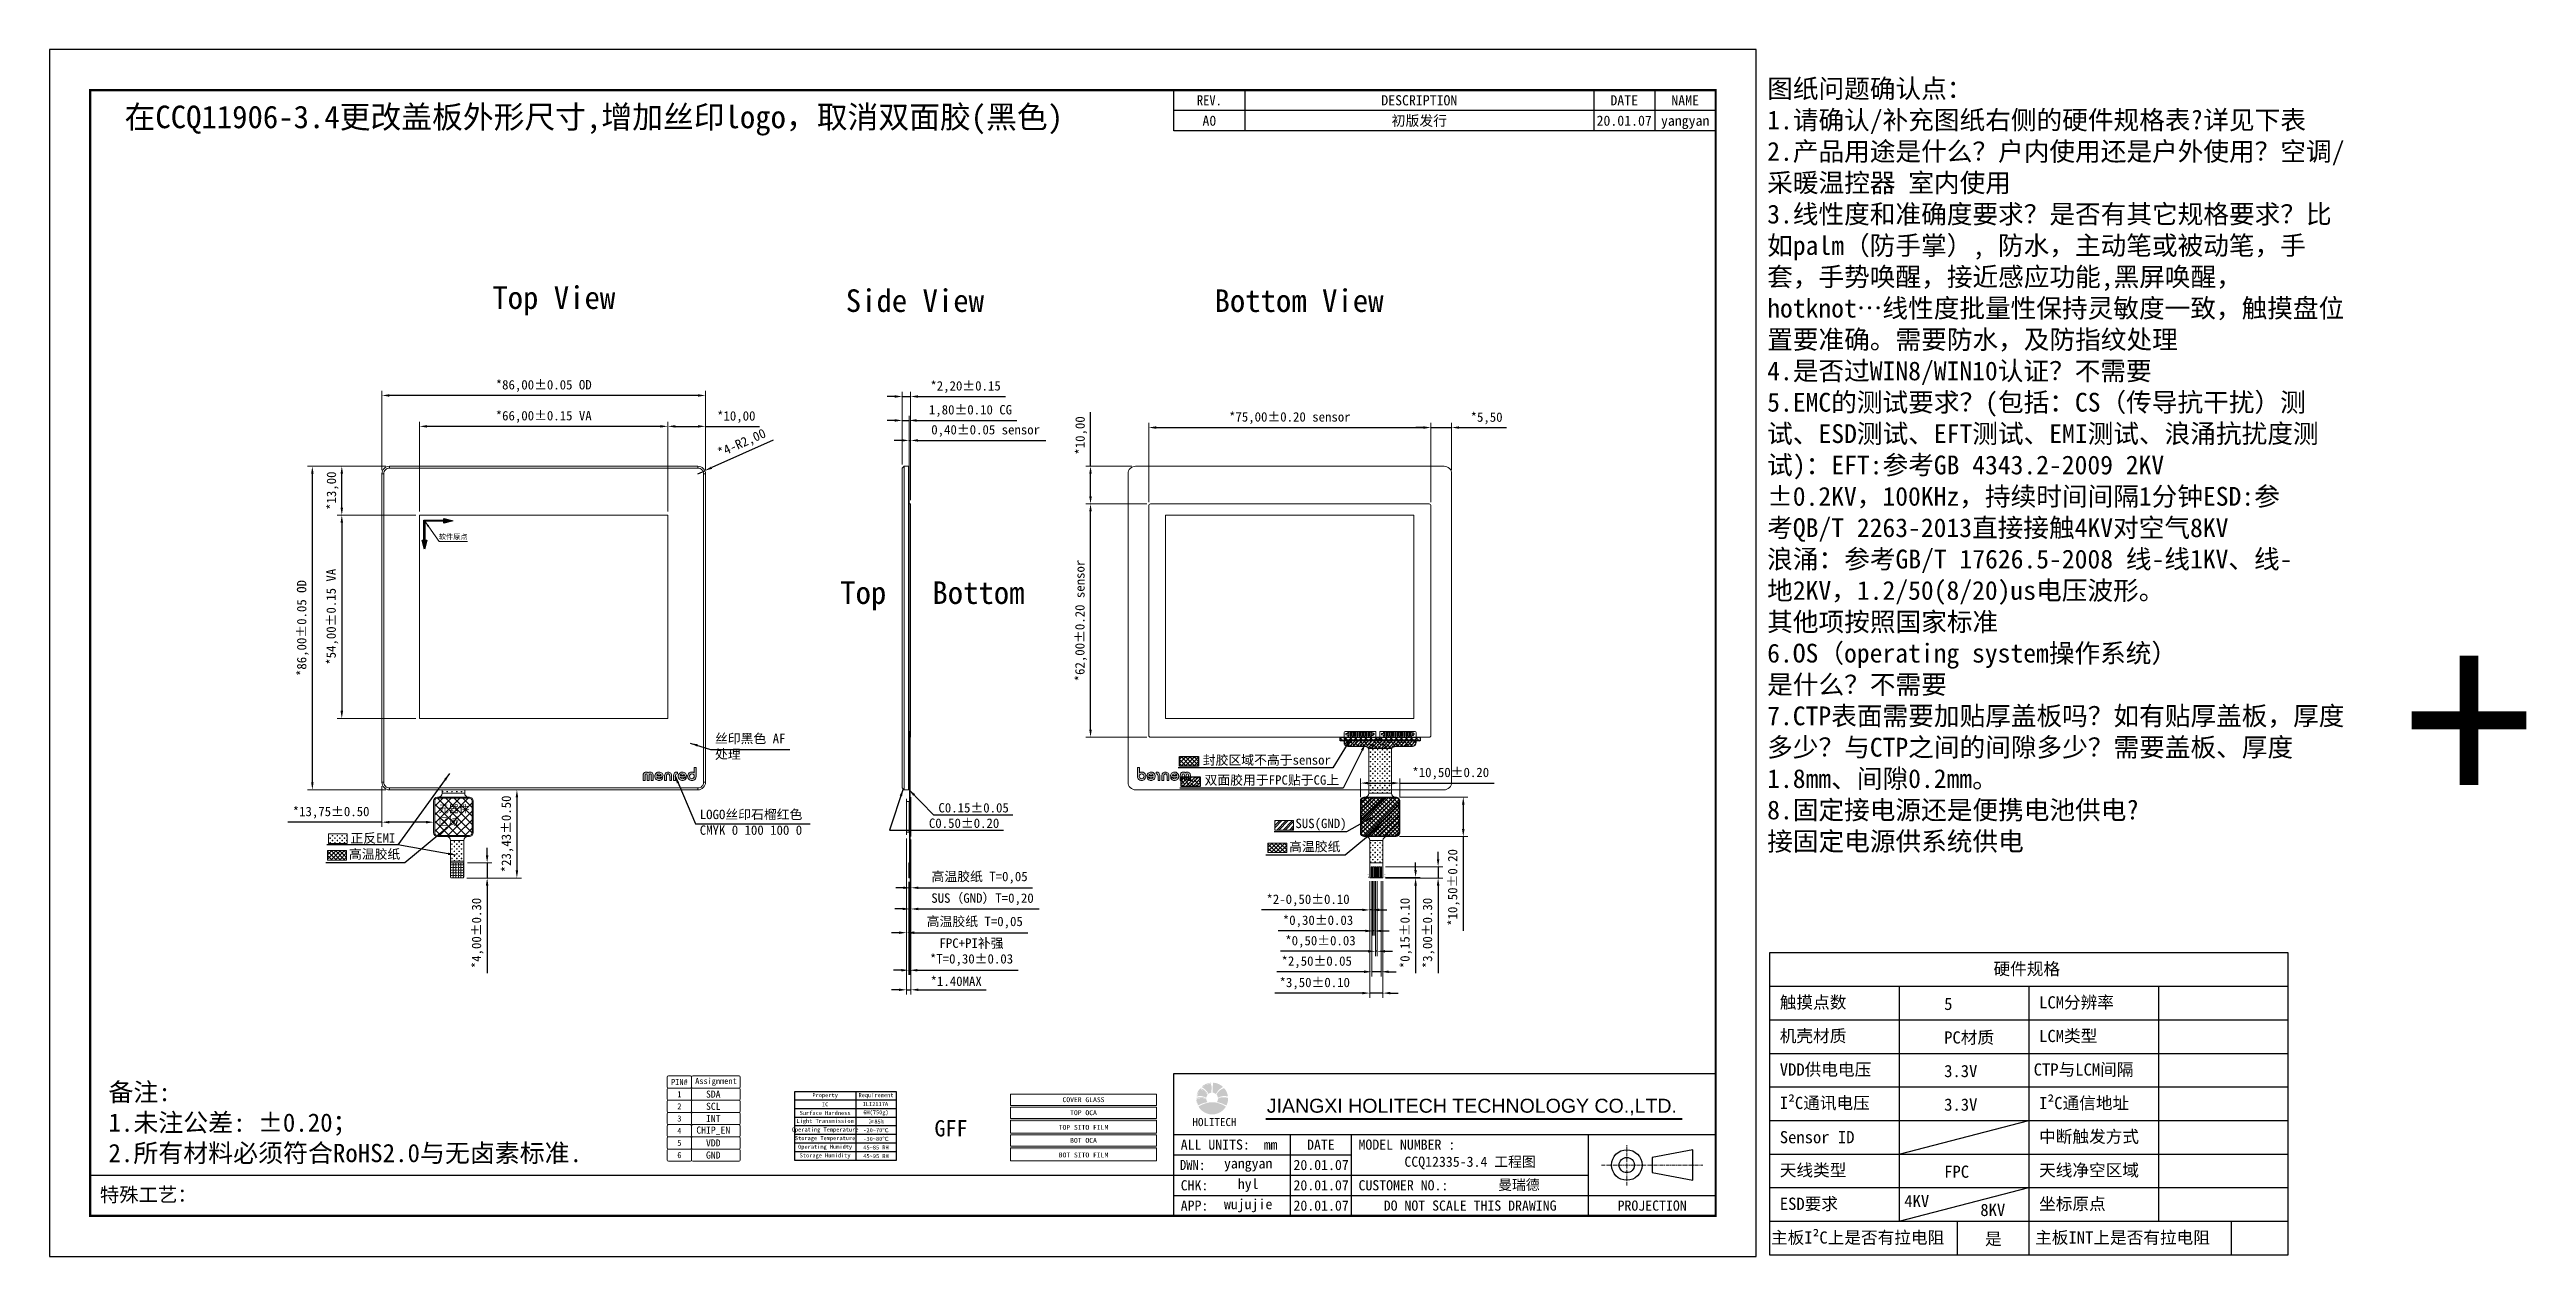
# Model space of a CAD drawing. Header units: millimetres. Extents: x 1950 to 4611, y 2266 to 2867.
# Drawn here: x 1950 to 2608, y 2546 to 2867 of the extents above; entities that cross this region are included whole.
import ezdxf
from ezdxf.enums import TextEntityAlignment as Align

# ---------------------------------------------------------------- set-up
doc = ezdxf.new("R2010")
doc.units = ezdxf.units.MM
doc.linetypes.add('CENTER', pattern=[0.6, 0.375, -0.075, 0.075, -0.075])
for name, color, linetype in [('Adhesive', 2, 'Continuous'), ('Dim', 4, 'Continuous'), ('ITO', 6, 'Continuous'), ('Mylar', 2, 'Continuous'), ('Sealant', 3, 'Continuous')]:
    doc.layers.add(name, color=color, linetype=linetype)
for name, color, linetype, lineweight in [('Axis', 8, 'CENTER', 0), ('Cover Lens', 152, 'Continuous', 0), ('EMI', 5, 'Continuous', 0), ('FPC', 30, 'Continuous', 0), ('FPC Stiffener', 7, 'Continuous', 0), ('OCA', 3, 'Continuous', 0), ('Sensor', 6, 'Continuous', 0)]:
    doc.layers.add(name, color=color, linetype=linetype, lineweight=lineweight)
doc.styles.add('Arial', font='arial.ttf')
doc.styles.add('Times New Roman', font='times.ttf')
doc.styles.add('宋体', font='')
doc.styles.add('常规', font='')
doc.styles.get('宋体').set_extended_font_data('SimSun')
doc.styles.get('常规').set_extended_font_data('SimSun')
doc.dimstyles.new('DIM', dxfattribs={"dimtxt": 2.5, "dimasz": 2, "dimexe": 1.25, "dimexo": 1, "dimgap": 1, "dimtad": 1, "dimzin": 1, "dimtxsty": '宋体', "dimcen": 2.5, "dimazin": 0, "dimtfac": 1, "dimtmove": 0, "dimatfit": 3, "dimfxl": 0, "dimlwe": 0, "dimarcsym": 0})
pattern_1 = [(0, (-1625.9858, 12.2796), (0.635, 0.635), [0.3175, -0.9525]), (90, (-1625.82704, 12.12085), (-0.635, 0.635), [0.3175, -0.9525])]

msp = doc.modelspace()

# ---------------------------------------------------------------- texts
at = {"color": 1, "lineweight": 0, "insert": (2406.07553, 2859.09216), "char_height": 5, "width": 155.0151479, "attachment_point": 1, "style": '宋体'}
msp.add_mtext('{\\fSimSun|b1|i0|c134|p2;图纸问题确认点：\\P1.请确认/补充图纸右侧的硬件规格表?\\C2;详见下表\\P\\C1;2.}产品用途是什么？户内使用还是户外使用？{\\C2;空调/采暖温控器 室内使用}\\P3.线性度和准确度要求？是否有其它规格要求？比如palm（防手掌）, 防水，主动笔或被动笔，手套，{\\fSimSun|b1|i0|c134|p2;手势唤醒，接近感应功能,黑屏唤醒，hotknot}…{\\C2;线性度批量性保持灵敏度一致，触摸盘位置要准确。需要防水，及防指纹处理}\\P4.是否过WIN8/WIN10认证？{\\C2;不需要\\P}5.EMC的测试要求？(包括：CS（传导抗干扰）测试、ESD测试、EFT测试、EMI测试、浪涌抗扰度测试){\\C256;：\\C2;EFT:参考GB 4343.2-2009 2KV\\P±0.2KV，100KHz，持续时间间隔1分钟ESD:参\\P考QB/T 2263-2013直接接触4KV对空气8KV\\P浪涌：参考GB/T 17626.5-2008 线-线1KV、线-\\P地2KV，1.2/50(8/20)us电压波形。\\P其他项按照国家标准\\P}6.OS（operating system操作系统）\\P是什么？{\\C2;不需要}\\P7.CTP表面需要加贴厚盖板吗？如有贴厚盖板，厚度多少？与CTP之间的间隙多少？{\\C2;需要盖板、厚度1.8mm、间隙0.2mm。}\\P8.固定接电源还是便携电池供电?\\P{\\C2;接固定电源供系统供电}', dxfattribs=at)
at = {"color": 4, "insert": (2126.42819, 2685.13561), "char_height": 2.5, "width": 20.324046, "attachment_point": 1, "style": '宋体'}
msp.add_mtext('丝印黑色 AF处理', dxfattribs=at)
at = {"color": 4, "insert": (2122.3858, 2664.94558), "char_height": 2.5, "attachment_point": 1, "style": '宋体'}
msp.add_mtext_dynamic_manual_height_columns('LOGO丝印{\\C6;石榴红色\\PCMYK 0 100 100 0} ', width=30.6841367, gutter_width=12.5, heights=[0], dxfattribs=at)
at = {"layer": 'Cover Lens', "lineweight": 0, "insert": (2224.37308, 2587.86559), "char_height": 1.296, "attachment_point": 5, "style": '宋体'}
msp.add_mtext('COVER GLASS', dxfattribs=at)
at = {"layer": 'Dim', "color": 3, "style": '宋体'}
msp.add_text('+', height=50, dxfattribs=at).set_placement((2575.62509, 2663.59555))
at = {"layer": 'Dim', "style": '常规'}
for p in [(2294.66476, 2685.26465), (2300.6379, 2685.26465), (2304.1279, 2685.26465), (2311.3499, 2685.26465)]:
    msp.add_text('GND', height=0.2, rotation=270, dxfattribs=at).set_placement(p)
at = {"layer": 'Dim', "color": 1, "style": '宋体'}
for s, p in [('pin6', (2299.95196, 2647.70094)), ('pin1', (2304.40874, 2647.77367))]:
    msp.add_text(s, height=0.3, rotation=270, dxfattribs=at).set_placement(p)
at = {"layer": 'Dim', "lineweight": 0, "style": '宋体'}
for s, height, p in [('5', 3.2434, (2453.1113, 2611.72127)), ('PC材质', 3.243402, (2453.1113, 2602.80192)), ('3.3V', 3.243402, (2453.1113, 2593.88256)), ('3.3V', 3.243402, (2453.1113, 2584.96321)), ('FPC', 3.243402, (2453.1113, 2567.12449)), ('4KV', 3.243402, (2442.51595, 2559.33476)), ('8KV', 3.243402, (2462.72214, 2556.96416)), ('是', 3.2434, (2463.97146, 2549.28578))]:
    msp.add_text(s, height=height, dxfattribs=at).set_placement(p)
at = {"layer": 'Dim', "color": 2, "lineweight": 0, "char_height": 6, "attachment_point": 5, "style": '宋体'}
for s, insert in [('在CCQ11906-3.4更改盖板外形尺寸,增加丝印logo，取消双面胶(黑色)', (2094.22826, 2848.08469)), ('Top View', (2083.58711, 2800.18562)), ('Side View', (2179.55284, 2800.18562)), ('Bottom View', (2281.64963, 2800.18562)), ('Top   Bottom', (2184.21168, 2721.77408))]:
    msp.add_mtext(s, dxfattribs=dict(at, insert=insert))
at = {"layer": 'Dim', "linetype": 'ByBlock', "lineweight": 0, "char_height": 2.5, "attachment_point": 5, "style": '宋体'}
for s, insert in [('封胶区域不高于sensor', (2273.1016, 2678.02093)), ('双面胶用于FPC贴于CG上', (2274.42818, 2672.70343)), ('C0.15%%P0.05', (2195.17296, 2665.44638)), ('C0.50%%P0.20', (2192.63633, 2661.34411)), ('SUS(GND)', (2287.49517, 2660.97771)), ('高温胶纸', (2035.96546, 2653.0054)), ('正反EMI', (2035.51536, 2657.26501)), ('高温胶纸', (2285.84653, 2655.00033))]:
    msp.add_mtext(s, dxfattribs=dict(at, insert=insert))
at = {"layer": 'Dim', "insert": (2052.96987, 2666.17028), "char_height": 2, "width": 8.3576114, "attachment_point": 1, "style": '宋体'}
msp.add_mtext('元器件区域', dxfattribs=at)
at = {"layer": 'Dim', "lineweight": 0, "style": '宋体'}
for s, insert, char_height, attachment_point in [('Assignment', (2126.68698, 2592.59135), 1.62, 5), ('备注:\\P1.未注公差: ±0.20；\\P2.所有材料必须符合{\\C1;RoHS2.0}与{\\C2;无卤素}标准.', (1965.23647, 2570.73523), 4.86, 7), ('PIN#', (2116.96698, 2592.59135), 1.62, 5), ('1', (2116.96698, 2589.35135), 1.62, 5), ('{\\H1.1667x;\\C1;SDA}', (2125.97465, 2589.35135), 1.62, 5), ('{\\H1.1667x;\\C1;SCL}', (2125.97465, 2586.11135), 1.62, 5), ('3', (2116.96698, 2582.87135), 1.62, 5), ('2', (2116.96698, 2586.11135), 1.62, 5), ('{\\H1.1667x;\\C1;CHIP_EN}', (2125.97465, 2579.63135), 1.62, 5), ('{\\H1.1667x;\\C1;INT}', (2125.97465, 2582.87135), 1.62, 5), ('4', (2116.96698, 2579.63135), 1.62, 5), ('5', (2116.96698, 2576.39135), 1.62, 5), ('6', (2116.96698, 2573.15135), 1.62, 5), ('{\\H1.1667x;\\C1;VDD}', (2125.97465, 2576.39135), 1.62, 5), ('{\\H1.1667x;\\C1;GND}', (2125.97465, 2573.15135), 1.62, 5)]:
    msp.add_mtext(s, dxfattribs=dict(at, insert=insert, char_height=char_height, attachment_point=attachment_point))
at = {"layer": 'Dim', "color": 1, "lineweight": 0, "insert": (2169.06275, 2586.74803), "char_height": 1.080034, "width": 4.028902842772882e-14, "attachment_point": 5, "style": '宋体'}
msp.add_mtext('ILI2117A', dxfattribs=at)
at = {"layer": 'Dim', "lineweight": 0, "char_height": 1.080034, "width": 4.028902842772882e-14, "attachment_point": 5, "style": '宋体'}
for s, insert in [('6H(750g)', (2169.22266, 2584.34625)), ('≥85%', (2169.22266, 2582.05503)), ('45~85 RH', (2169.22266, 2575.18139)), ('-20~70℃', (2169.22266, 2579.76382)), ('-30~80℃', (2169.22266, 2577.47261)), ('45~95 RH', (2169.22266, 2572.89018))]:
    msp.add_mtext(s, dxfattribs=dict(at, insert=insert))
at = {"layer": 'Dim', "color": 254, "lineweight": 0, "insert": (2189.16315, 2580.25617), "char_height": 4.32, "attachment_point": 5, "style": '宋体'}
msp.add_mtext('GFF', dxfattribs=at)
at = {"layer": 'Dim', "color": 4, "lineweight": 0, "char_height": 2.7, "attachment_point": 5, "style": '宋体'}
for s, insert in [('yangyan', (2268.13817, 2570.51923)), ('20.01.07', (2287.52647, 2570.51923)), ('CCQ12335-3.4 工程图', (2327.12647, 2571.05923)), ('wujujie', (2268.13817, 2559.71923)), ('hyl', (2268.13817, 2565.11923)), ('20.01.07', (2287.52647, 2565.11923)), ('20.01.07', (2287.52647, 2559.71923)), ('曼瑞德', (2340.09434, 2565.11923))]:
    msp.add_mtext(s, dxfattribs=dict(at, insert=insert))
at = {"layer": 'OCA', "lineweight": 0, "char_height": 1.296, "attachment_point": 5, "style": '宋体'}
for s, insert in [('TOP OCA', (2224.37308, 2584.40959)), ('BOT OCA', (2224.37308, 2577.06559))]:
    msp.add_mtext(s, dxfattribs=dict(at, insert=insert))
at = {"layer": 'Sensor', "color": 6, "lineweight": 0, "char_height": 1.296, "attachment_point": 5, "style": '宋体'}
for s, insert in [('TOP SITO FILM', (2224.37308, 2580.52159)), ('BOT SITO FILM', (2224.37308, 2573.17759))]:
    msp.add_mtext(s, dxfattribs=dict(at, insert=insert))

# ---------------------------------------------------------------- blocks, each defined once
blk = doc.blocks.new('CG1')
at = {"layer": 'Cover Lens'}
h = blk.add_hatch(color=2, dxfattribs=at)
h.dxf.hatch_style = 1
edge = h.paths.add_edge_path(flags=16)
edge.add_spline(control_points=[(38.9, -14.98), (39.03, -14.84), (39.19, -14.77), (39.39, -14.77)], knot_values=[0, 0, 0, 0, 1, 1, 1, 1], degree=3, periodic=0)
edge.add_spline(control_points=[(39.39, -14.77), (39.55, -14.77), (39.69, -14.82), (39.81, -14.92)], knot_values=[0, 0, 0, 0, 1, 1, 1, 1], degree=3, periodic=0)
edge.add_spline(control_points=[(39.81, -14.92), (39.94, -15.05), (40.01, -15.2), (40.01, -15.4)], knot_values=[0, 0, 0, 0, 1, 1, 1, 1], degree=3, periodic=0)
edge.add_spline(control_points=[(40.01, -15.4), (40.01, -15.57), (39.95, -15.72), (39.84, -15.84)], knot_values=[0, 0, 0, 0, 1, 1, 1, 1], degree=3, periodic=0)
edge.add_spline(control_points=[(39.84, -15.84), (39.72, -15.97), (39.57, -16.03), (39.39, -16.03)], knot_values=[0, 0, 0, 0, 1, 1, 1, 1], degree=3, periodic=0)
edge.add_spline(control_points=[(39.39, -16.03), (39.23, -16.03), (39.09, -15.98), (38.96, -15.88)], knot_values=[0, 0, 0, 0, 1, 1, 1, 1], degree=3, periodic=0)
edge.add_spline(control_points=[(38.96, -15.88), (38.82, -15.76), (38.75, -15.6), (38.75, -15.4)], knot_values=[0, 0, 0, 0, 1, 1, 1, 1], degree=3, periodic=0)
edge.add_spline(control_points=[(38.75, -15.4), (38.75, -15.24), (38.8, -15.1), (38.9, -14.98)], knot_values=[0, 0, 0, 0, 1, 1, 1, 1], degree=3, periodic=0)
edge = h.paths.add_edge_path()
edge.add_spline(control_points=[(40.46, -15.69), (40.49, -15.58), (40.5, -15.41), (40.5, -15.19)], knot_values=[0, 0, 0, 0, 1, 1, 1, 1], degree=3, periodic=0)
edge.add_line((40.5, -15.19), (40.5, -13.07))
edge.add_line((40.5, -13.07), (39.99, -13.07))
edge.add_line((39.99, -13.07), (39.99, -14.5))
edge.add_spline(control_points=[(39.99, -14.5), (39.79, -14.35), (39.58, -14.27), (39.35, -14.27)], knot_values=[0, 0, 0, 0, 1, 1, 1, 1], degree=3, periodic=0)
edge.add_spline(control_points=[(39.35, -14.27), (39.23, -14.27), (39.1, -14.3), (38.98, -14.34)], knot_values=[0, 0, 0, 0, 1, 1, 1, 1], degree=3, periodic=0)
edge.add_spline(control_points=[(38.98, -14.34), (38.76, -14.42), (38.59, -14.56), (38.46, -14.74)], knot_values=[0, 0, 0, 0, 1, 1, 1, 1], degree=3, periodic=0)
edge.add_spline(control_points=[(38.46, -14.74), (38.31, -14.94), (38.24, -15.16), (38.24, -15.4)], knot_values=[0, 0, 0, 0, 1, 1, 1, 1], degree=3, periodic=0)
edge.add_spline(control_points=[(38.24, -15.4), (38.24, -15.71), (38.35, -15.98), (38.58, -16.2)], knot_values=[0, 0, 0, 0, 1, 1, 1, 1], degree=3, periodic=0)
edge.add_spline(control_points=[(38.58, -16.2), (38.8, -16.42), (39.07, -16.53), (39.38, -16.53)], knot_values=[0, 0, 0, 0, 1, 1, 1, 1], degree=3, periodic=0)
edge.add_spline(control_points=[(39.38, -16.53), (39.55, -16.53), (39.71, -16.49), (39.88, -16.42)], knot_values=[0, 0, 0, 0, 1, 1, 1, 1], degree=3, periodic=0)
edge.add_spline(control_points=[(39.88, -16.42), (40.07, -16.32), (40.22, -16.19), (40.32, -16.03)], knot_values=[0, 0, 0, 0, 1, 1, 1, 1], degree=3, periodic=0)
edge.add_spline(control_points=[(40.32, -16.03), (40.39, -15.92), (40.44, -15.81), (40.46, -15.69)], knot_values=[0, 0, 0, 0, 1, 1, 1, 1], degree=3, periodic=0)
edge = h.paths.add_edge_path(flags=16)
edge.add_spline(control_points=[(37.25, -14.88), (37.35, -14.95), (37.43, -15.05), (37.47, -15.17)], knot_values=[0, 0, 0, 0, 1, 1, 1, 1], degree=3, periodic=0)
edge.add_line((37.47, -15.17), (36.3, -15.17))
edge.add_spline(control_points=[(36.3, -15.17), (36.35, -15.04), (36.42, -14.94), (36.53, -14.87)], knot_values=[0, 0, 0, 0, 1, 1, 1, 1], degree=3, periodic=0)
edge.add_spline(control_points=[(36.53, -14.87), (36.64, -14.8), (36.75, -14.77), (36.89, -14.77)], knot_values=[0, 0, 0, 0, 1, 1, 1, 1], degree=3, periodic=0)
edge.add_spline(control_points=[(36.89, -14.77), (37.02, -14.77), (37.14, -14.8), (37.25, -14.88)], knot_values=[0, 0, 0, 0, 1, 1, 1, 1], degree=3, periodic=0)
edge = h.paths.add_edge_path()
edge.add_spline(control_points=[(37.71, -16.16), (37.81, -16.05), (37.88, -15.93), (37.93, -15.79)], knot_values=[0, 0, 0, 0, 1, 1, 1, 1], degree=3, periodic=0)
edge.add_line((37.93, -15.79), (37.39, -15.79))
edge.add_spline(control_points=[(37.39, -15.79), (37.26, -15.95), (37.09, -16.03), (36.89, -16.03)], knot_values=[0, 0, 0, 0, 1, 1, 1, 1], degree=3, periodic=0)
edge.add_spline(control_points=[(36.89, -16.03), (36.75, -16.03), (36.63, -16), (36.52, -15.92)], knot_values=[0, 0, 0, 0, 1, 1, 1, 1], degree=3, periodic=0)
edge.add_spline(control_points=[(36.52, -15.92), (36.41, -15.85), (36.33, -15.74), (36.29, -15.61)], knot_values=[0, 0, 0, 0, 1, 1, 1, 1], degree=3, periodic=0)
edge.add_line((36.29, -15.61), (37.41, -15.61))
edge.add_spline(control_points=[(37.41, -15.61), (37.53, -15.61), (37.62, -15.61), (37.67, -15.6)], knot_values=[0, 0, 0, 0, 1, 1, 1, 1], degree=3, periodic=0)
edge.add_spline(control_points=[(37.67, -15.6), (37.72, -15.59), (37.77, -15.56), (37.83, -15.53)], knot_values=[0, 0, 0, 0, 1, 1, 1, 1], degree=3, periodic=0)
edge.add_spline(control_points=[(37.83, -15.53), (37.92, -15.45), (37.97, -15.35), (37.97, -15.22)], knot_values=[0, 0, 0, 0, 1, 1, 1, 1], degree=3, periodic=0)
edge.add_spline(control_points=[(37.97, -15.22), (37.97, -15.12), (37.94, -15.02), (37.89, -14.91)], knot_values=[0, 0, 0, 0, 1, 1, 1, 1], degree=3, periodic=0)
edge.add_spline(control_points=[(37.89, -14.91), (37.84, -14.8), (37.76, -14.69), (37.68, -14.6)], knot_values=[0, 0, 0, 0, 1, 1, 1, 1], degree=3, periodic=0)
edge.add_spline(control_points=[(37.68, -14.6), (37.46, -14.38), (37.19, -14.27), (36.88, -14.27)], knot_values=[0, 0, 0, 0, 1, 1, 1, 1], degree=3, periodic=0)
edge.add_spline(control_points=[(36.88, -14.27), (36.59, -14.27), (36.35, -14.36), (36.14, -14.55)], knot_values=[0, 0, 0, 0, 1, 1, 1, 1], degree=3, periodic=0)
edge.add_spline(control_points=[(36.14, -14.55), (36.02, -14.66), (35.92, -14.78), (35.85, -14.93)], knot_values=[0, 0, 0, 0, 1, 1, 1, 1], degree=3, periodic=0)
edge.add_spline(control_points=[(35.85, -14.93), (35.78, -15.08), (35.75, -15.23), (35.75, -15.4)], knot_values=[0, 0, 0, 0, 1, 1, 1, 1], degree=3, periodic=0)
edge.add_spline(control_points=[(35.75, -15.4), (35.75, -15.72), (35.87, -16), (36.12, -16.23)], knot_values=[0, 0, 0, 0, 1, 1, 1, 1], degree=3, periodic=0)
edge.add_spline(control_points=[(36.12, -16.23), (36.34, -16.43), (36.59, -16.53), (36.88, -16.53)], knot_values=[0, 0, 0, 0, 1, 1, 1, 1], degree=3, periodic=0)
edge.add_spline(control_points=[(36.88, -16.53), (37.03, -16.53), (37.18, -16.5), (37.33, -16.43)], knot_values=[0, 0, 0, 0, 1, 1, 1, 1], degree=3, periodic=0)
edge.add_spline(control_points=[(37.33, -16.43), (37.48, -16.37), (37.61, -16.27), (37.71, -16.16)], knot_values=[0, 0, 0, 0, 1, 1, 1, 1], degree=3, periodic=0)
edge = h.paths.add_edge_path()
edge.add_spline(control_points=[(34.78, -14.5), (34.61, -14.66), (34.53, -14.9), (34.53, -15.21)], knot_values=[0, 0, 0, 0, 1, 1, 1, 1], degree=3, periodic=0)
edge.add_line((34.53, -15.21), (34.53, -16.5))
edge.add_line((34.53, -16.5), (35.03, -16.5))
edge.add_line((35.03, -16.5), (35.03, -15.34))
edge.add_spline(control_points=[(35.03, -15.34), (35.03, -15.14), (35.07, -14.99), (35.13, -14.91)], knot_values=[0, 0, 0, 0, 1, 1, 1, 1], degree=3, periodic=0)
edge.add_spline(control_points=[(35.13, -14.91), (35.2, -14.83), (35.33, -14.79), (35.52, -14.78)], knot_values=[0, 0, 0, 0, 1, 1, 1, 1], degree=3, periodic=0)
edge.add_line((35.52, -14.78), (35.52, -14.29))
edge.add_spline(control_points=[(35.52, -14.29), (35.46, -14.28), (35.42, -14.28), (35.39, -14.28)], knot_values=[0, 0, 0, 0, 1, 1, 1, 1], degree=3, periodic=0)
edge.add_spline(control_points=[(35.39, -14.28), (35.13, -14.28), (34.93, -14.36), (34.78, -14.5)], knot_values=[0, 0, 0, 0, 1, 1, 1, 1], degree=3, periodic=0)
edge = h.paths.add_edge_path()
edge.add_spline(control_points=[(33.41, -14.95), (33.46, -15.05), (33.49, -15.21), (33.49, -15.44)], knot_values=[0, 0, 0, 0, 1, 1, 1, 1], degree=3, periodic=0)
edge.add_line((33.49, -15.44), (33.49, -16.5))
edge.add_line((33.49, -16.5), (33.99, -16.5))
edge.add_line((33.99, -16.5), (33.99, -15.29))
edge.add_spline(control_points=[(33.99, -15.29), (33.99, -15.12), (33.98, -14.99), (33.95, -14.89)], knot_values=[0, 0, 0, 0, 1, 1, 1, 1], degree=3, periodic=0)
edge.add_spline(control_points=[(33.95, -14.89), (33.92, -14.79), (33.86, -14.69), (33.78, -14.6)], knot_values=[0, 0, 0, 0, 1, 1, 1, 1], degree=3, periodic=0)
edge.add_spline(control_points=[(33.78, -14.6), (33.6, -14.38), (33.36, -14.27), (33.07, -14.27)], knot_values=[0, 0, 0, 0, 1, 1, 1, 1], degree=3, periodic=0)
edge.add_spline(control_points=[(33.07, -14.27), (32.93, -14.27), (32.79, -14.3), (32.66, -14.36)], knot_values=[0, 0, 0, 0, 1, 1, 1, 1], degree=3, periodic=0)
edge.add_spline(control_points=[(32.66, -14.36), (32.53, -14.42), (32.43, -14.5), (32.34, -14.61)], knot_values=[0, 0, 0, 0, 1, 1, 1, 1], degree=3, periodic=0)
edge.add_spline(control_points=[(32.34, -14.61), (32.2, -14.78), (32.14, -14.99), (32.14, -15.26)], knot_values=[0, 0, 0, 0, 1, 1, 1, 1], degree=3, periodic=0)
edge.add_line((32.14, -15.26), (32.14, -16.5))
edge.add_line((32.14, -16.5), (32.64, -16.5))
edge.add_line((32.64, -16.5), (32.64, -15.4))
edge.add_spline(control_points=[(32.64, -15.4), (32.64, -15.19), (32.67, -15.04), (32.72, -14.95)], knot_values=[0, 0, 0, 0, 1, 1, 1, 1], degree=3, periodic=0)
edge.add_spline(control_points=[(32.72, -14.95), (32.76, -14.89), (32.81, -14.85), (32.87, -14.82)], knot_values=[0, 0, 0, 0, 1, 1, 1, 1], degree=3, periodic=0)
edge.add_spline(control_points=[(32.87, -14.82), (32.93, -14.78), (33, -14.77), (33.07, -14.77)], knot_values=[0, 0, 0, 0, 1, 1, 1, 1], degree=3, periodic=0)
edge.add_spline(control_points=[(33.07, -14.77), (33.14, -14.77), (33.2, -14.78), (33.26, -14.82)], knot_values=[0, 0, 0, 0, 1, 1, 1, 1], degree=3, periodic=0)
edge.add_spline(control_points=[(33.26, -14.82), (33.33, -14.85), (33.37, -14.9), (33.41, -14.95)], knot_values=[0, 0, 0, 0, 1, 1, 1, 1], degree=3, periodic=0)
edge = h.paths.add_edge_path(flags=16)
edge.add_spline(control_points=[(31.02, -14.88), (31.12, -14.95), (31.2, -15.05), (31.24, -15.17)], knot_values=[0, 0, 0, 0, 1, 1, 1, 1], degree=3, periodic=0)
edge.add_line((31.24, -15.17), (30.06, -15.17))
edge.add_spline(control_points=[(30.06, -15.17), (30.11, -15.04), (30.19, -14.94), (30.3, -14.87)], knot_values=[0, 0, 0, 0, 1, 1, 1, 1], degree=3, periodic=0)
edge.add_spline(control_points=[(30.3, -14.87), (30.4, -14.8), (30.52, -14.77), (30.66, -14.77)], knot_values=[0, 0, 0, 0, 1, 1, 1, 1], degree=3, periodic=0)
edge.add_spline(control_points=[(30.66, -14.77), (30.79, -14.77), (30.91, -14.8), (31.02, -14.88)], knot_values=[0, 0, 0, 0, 1, 1, 1, 1], degree=3, periodic=0)
edge = h.paths.add_edge_path()
edge.add_spline(control_points=[(31.48, -16.16), (31.57, -16.05), (31.65, -15.93), (31.7, -15.79)], knot_values=[0, 0, 0, 0, 1, 1, 1, 1], degree=3, periodic=0)
edge.add_line((31.7, -15.79), (31.16, -15.79))
edge.add_spline(control_points=[(31.16, -15.79), (31.03, -15.95), (30.86, -16.03), (30.65, -16.03)], knot_values=[0, 0, 0, 0, 1, 1, 1, 1], degree=3, periodic=0)
edge.add_spline(control_points=[(30.65, -16.03), (30.52, -16.03), (30.4, -16), (30.28, -15.92)], knot_values=[0, 0, 0, 0, 1, 1, 1, 1], degree=3, periodic=0)
edge.add_spline(control_points=[(30.28, -15.92), (30.17, -15.85), (30.1, -15.74), (30.06, -15.61)], knot_values=[0, 0, 0, 0, 1, 1, 1, 1], degree=3, periodic=0)
edge.add_line((30.06, -15.61), (31.18, -15.61))
edge.add_spline(control_points=[(31.18, -15.61), (31.3, -15.61), (31.39, -15.61), (31.44, -15.6)], knot_values=[0, 0, 0, 0, 1, 1, 1, 1], degree=3, periodic=0)
edge.add_spline(control_points=[(31.44, -15.6), (31.49, -15.59), (31.54, -15.56), (31.59, -15.53)], knot_values=[0, 0, 0, 0, 1, 1, 1, 1], degree=3, periodic=0)
edge.add_spline(control_points=[(31.59, -15.53), (31.69, -15.45), (31.74, -15.35), (31.74, -15.22)], knot_values=[0, 0, 0, 0, 1, 1, 1, 1], degree=3, periodic=0)
edge.add_spline(control_points=[(31.74, -15.22), (31.74, -15.12), (31.71, -15.02), (31.66, -14.91)], knot_values=[0, 0, 0, 0, 1, 1, 1, 1], degree=3, periodic=0)
edge.add_spline(control_points=[(31.66, -14.91), (31.6, -14.8), (31.53, -14.69), (31.44, -14.6)], knot_values=[0, 0, 0, 0, 1, 1, 1, 1], degree=3, periodic=0)
edge.add_spline(control_points=[(31.44, -14.6), (31.23, -14.38), (30.96, -14.27), (30.64, -14.27)], knot_values=[0, 0, 0, 0, 1, 1, 1, 1], degree=3, periodic=0)
edge.add_spline(control_points=[(30.64, -14.27), (30.36, -14.27), (30.12, -14.36), (29.91, -14.55)], knot_values=[0, 0, 0, 0, 1, 1, 1, 1], degree=3, periodic=0)
edge.add_spline(control_points=[(29.91, -14.55), (29.78, -14.66), (29.69, -14.78), (29.62, -14.93)], knot_values=[0, 0, 0, 0, 1, 1, 1, 1], degree=3, periodic=0)
edge.add_spline(control_points=[(29.62, -14.93), (29.55, -15.08), (29.52, -15.23), (29.52, -15.4)], knot_values=[0, 0, 0, 0, 1, 1, 1, 1], degree=3, periodic=0)
edge.add_spline(control_points=[(29.52, -15.4), (29.52, -15.72), (29.64, -16), (29.88, -16.23)], knot_values=[0, 0, 0, 0, 1, 1, 1, 1], degree=3, periodic=0)
edge.add_spline(control_points=[(29.88, -16.23), (30.1, -16.43), (30.36, -16.53), (30.65, -16.53)], knot_values=[0, 0, 0, 0, 1, 1, 1, 1], degree=3, periodic=0)
edge.add_spline(control_points=[(30.65, -16.53), (30.8, -16.53), (30.95, -16.5), (31.1, -16.43)], knot_values=[0, 0, 0, 0, 1, 1, 1, 1], degree=3, periodic=0)
edge.add_spline(control_points=[(31.1, -16.43), (31.25, -16.37), (31.38, -16.27), (31.48, -16.16)], knot_values=[0, 0, 0, 0, 1, 1, 1, 1], degree=3, periodic=0)
edge = h.paths.add_edge_path()
edge.add_spline(control_points=[(28.32, -14.77), (28.51, -14.77), (28.6, -14.9), (28.6, -15.17)], knot_values=[0, 0, 0, 0, 1, 1, 1, 1], degree=3, periodic=0)
edge.add_line((28.6, -15.17), (28.6, -16.5))
edge.add_line((28.6, -16.5), (29.11, -16.5))
edge.add_line((29.11, -16.5), (29.11, -15.18))
edge.add_spline(control_points=[(29.11, -15.18), (29.11, -14.99), (29.08, -14.83), (29.04, -14.72)], knot_values=[0, 0, 0, 0, 1, 1, 1, 1], degree=3, periodic=0)
edge.add_spline(control_points=[(29.04, -14.72), (28.99, -14.6), (28.91, -14.5), (28.8, -14.42)], knot_values=[0, 0, 0, 0, 1, 1, 1, 1], degree=3, periodic=0)
edge.add_spline(control_points=[(28.8, -14.42), (28.66, -14.32), (28.5, -14.27), (28.32, -14.27)], knot_values=[0, 0, 0, 0, 1, 1, 1, 1], degree=3, periodic=0)
edge.add_spline(control_points=[(28.32, -14.27), (28.08, -14.27), (27.89, -14.34), (27.76, -14.48)], knot_values=[0, 0, 0, 0, 1, 1, 1, 1], degree=3, periodic=0)
edge.add_spline(control_points=[(27.76, -14.48), (27.61, -14.34), (27.43, -14.27), (27.21, -14.27)], knot_values=[0, 0, 0, 0, 1, 1, 1, 1], degree=3, periodic=0)
edge.add_spline(control_points=[(27.21, -14.27), (26.92, -14.27), (26.7, -14.39), (26.56, -14.62)], knot_values=[0, 0, 0, 0, 1, 1, 1, 1], degree=3, periodic=0)
edge.add_spline(control_points=[(26.56, -14.62), (26.51, -14.7), (26.47, -14.78), (26.45, -14.85)], knot_values=[0, 0, 0, 0, 1, 1, 1, 1], degree=3, periodic=0)
edge.add_spline(control_points=[(26.45, -14.85), (26.44, -14.93), (26.43, -15.05), (26.43, -15.19)], knot_values=[0, 0, 0, 0, 1, 1, 1, 1], degree=3, periodic=0)
edge.add_line((26.43, -15.19), (26.43, -16.5))
edge.add_line((26.43, -16.5), (26.94, -16.5))
edge.add_line((26.94, -16.5), (26.94, -15.14))
edge.add_spline(control_points=[(26.94, -15.14), (26.94, -14.89), (27.03, -14.77), (27.22, -14.77)], knot_values=[0, 0, 0, 0, 1, 1, 1, 1], degree=3, periodic=0)
edge.add_spline(control_points=[(27.22, -14.77), (27.42, -14.77), (27.51, -14.9), (27.51, -15.17)], knot_values=[0, 0, 0, 0, 1, 1, 1, 1], degree=3, periodic=0)
edge.add_line((27.51, -15.17), (27.51, -16.5))
edge.add_line((27.51, -16.5), (28.02, -16.5))
edge.add_line((28.02, -16.5), (28.02, -15.16))
edge.add_spline(control_points=[(28.02, -15.16), (28.02, -15.03), (28.04, -14.93), (28.1, -14.87)], knot_values=[0, 0, 0, 0, 1, 1, 1, 1], degree=3, periodic=0)
edge.add_spline(control_points=[(28.1, -14.87), (28.15, -14.8), (28.22, -14.77), (28.32, -14.77)], knot_values=[0, 0, 0, 0, 1, 1, 1, 1], degree=3, periodic=0)
for p, q in [((-41, 66.5), (-41, 67)), ((41, 66.5), (41, 67)), ((-42.5, 65), (-43, 65)), ((42.5, 65), (43, 65)), ((-42.5, -17), (-43, -17)), ((-41, -18.5), (-41, -19)), ((41, -18.5), (41, -19)), ((42.5, -17), (43, -17))]:
    blk.add_line(p, q, dxfattribs=at)
at = {"layer": 'Cover Lens', "color": 2}
for p, q in [((40.5, -13.07), (39.99, -13.07)), ((39.99, -13.07), (39.99, -14.5)), ((40.5, -15.19), (40.5, -13.07)), ((26.43, -15.19), (26.43, -16.5)), ((26.43, -16.5), (26.94, -16.5)), ((26.94, -16.5), (26.94, -15.14)), ((27.51, -15.17), (27.51, -16.5)), ((27.51, -16.5), (28.02, -16.5)), ((28.02, -16.5), (28.02, -15.16)), ((28.6, -15.17), (28.6, -16.5)), ((28.6, -16.5), (29.11, -16.5)), ((29.11, -16.5), (29.11, -15.18)), ((31.24, -15.17), (30.06, -15.17)), ((30.06, -15.61), (31.18, -15.61)), ((31.7, -15.79), (31.16, -15.79)), ((32.14, -15.26), (32.14, -16.5)), ((32.14, -16.5), (32.64, -16.5)), ((32.64, -16.5), (32.64, -15.4)), ((33.49, -15.44), (33.49, -16.5)), ((33.49, -16.5), (33.99, -16.5)), ((33.99, -16.5), (33.99, -15.29)), ((34.53, -15.21), (34.53, -16.5)), ((34.53, -16.5), (35.03, -16.5)), ((35.03, -16.5), (35.03, -15.34)), ((35.52, -14.78), (35.52, -14.29)), ((36.29, -15.61), (37.41, -15.61)), ((37.47, -15.17), (36.3, -15.17)), ((37.93, -15.79), (37.39, -15.79))]:
    blk.add_line(p, q, dxfattribs=at)
at = {"layer": 'Cover Lens'}
for points in [[(-43, -17), (-43, 65, -0.414214), (-41, 67), (41, 67, -0.414214), (43, 65), (43, -17, -0.414214), (41, -19), (-41, -19, -0.414214)], [(-42.5, -17), (-42.5, 65, -0.414214), (-41, 66.5), (41, 66.5, -0.414214), (42.5, 65), (42.5, -17, -0.414214), (41, -18.5), (-41, -18.5, -0.414214)]]:
    blk.add_lwpolyline(points, format="xyb", close=True, dxfattribs=at)
blk.add_lwpolyline([(-33, 0), (33, 0), (33, 54), (-33, 54)], close=True, dxfattribs=at)
at = {"layer": 'Cover Lens', "color": 2}
for points in [[(26.45, -14.85), (26.44, -14.93), (26.43, -15.05), (26.43, -15.19)], [(26.56, -14.62), (26.51, -14.7), (26.47, -14.78), (26.45, -14.85)], [(27.21, -14.27), (26.92, -14.27), (26.7, -14.39), (26.56, -14.62)], [(26.94, -15.14), (26.94, -14.89), (27.03, -14.77), (27.22, -14.77)], [(27.76, -14.48), (27.61, -14.34), (27.43, -14.27), (27.21, -14.27)], [(27.22, -14.77), (27.42, -14.77), (27.51, -14.9), (27.51, -15.17)], [(28.32, -14.27), (28.08, -14.27), (27.89, -14.34), (27.76, -14.48)], [(28.02, -15.16), (28.02, -15.03), (28.04, -14.93), (28.1, -14.87)], [(28.1, -14.87), (28.15, -14.8), (28.22, -14.77), (28.32, -14.77)], [(28.8, -14.42), (28.66, -14.32), (28.5, -14.27), (28.32, -14.27)], [(28.32, -14.77), (28.51, -14.77), (28.6, -14.9), (28.6, -15.17)], [(29.04, -14.72), (28.99, -14.6), (28.91, -14.5), (28.8, -14.42)], [(29.11, -15.18), (29.11, -14.99), (29.08, -14.83), (29.04, -14.72)], [(29.62, -14.93), (29.55, -15.08), (29.52, -15.23), (29.52, -15.4)], [(29.52, -15.4), (29.52, -15.72), (29.64, -16), (29.88, -16.23)], [(29.91, -14.55), (29.78, -14.66), (29.69, -14.78), (29.62, -14.93)], [(29.88, -16.23), (30.1, -16.43), (30.36, -16.53), (30.65, -16.53)], [(30.64, -14.27), (30.36, -14.27), (30.12, -14.36), (29.91, -14.55)], [(30.06, -15.17), (30.11, -15.04), (30.19, -14.94), (30.3, -14.87)], [(30.28, -15.92), (30.17, -15.85), (30.1, -15.74), (30.06, -15.61)], [(30.65, -16.03), (30.52, -16.03), (30.4, -16), (30.28, -15.92)], [(30.3, -14.87), (30.4, -14.8), (30.52, -14.77), (30.66, -14.77)], [(31.44, -14.6), (31.23, -14.38), (30.96, -14.27), (30.64, -14.27)], [(31.16, -15.79), (31.03, -15.95), (30.86, -16.03), (30.65, -16.03)], [(30.65, -16.53), (30.8, -16.53), (30.95, -16.5), (31.1, -16.43)], [(30.66, -14.77), (30.79, -14.77), (30.91, -14.8), (31.02, -14.88)], [(31.02, -14.88), (31.12, -14.95), (31.2, -15.05), (31.24, -15.17)], [(31.1, -16.43), (31.25, -16.37), (31.38, -16.27), (31.48, -16.16)], [(31.18, -15.61), (31.3, -15.61), (31.39, -15.61), (31.44, -15.6)], [(31.66, -14.91), (31.6, -14.8), (31.53, -14.69), (31.44, -14.6)], [(31.44, -15.6), (31.49, -15.59), (31.54, -15.56), (31.59, -15.53)], [(31.48, -16.16), (31.57, -16.05), (31.65, -15.93), (31.7, -15.79)], [(31.59, -15.53), (31.69, -15.45), (31.74, -15.35), (31.74, -15.22)], [(31.74, -15.22), (31.74, -15.12), (31.71, -15.02), (31.66, -14.91)], [(32.34, -14.61), (32.2, -14.78), (32.14, -14.99), (32.14, -15.26)], [(32.66, -14.36), (32.53, -14.42), (32.43, -14.5), (32.34, -14.61)], [(32.64, -15.4), (32.64, -15.19), (32.67, -15.04), (32.72, -14.95)], [(33.07, -14.27), (32.93, -14.27), (32.79, -14.3), (32.66, -14.36)], [(32.72, -14.95), (32.76, -14.89), (32.81, -14.85), (32.87, -14.82)], [(32.87, -14.82), (32.93, -14.78), (33, -14.77), (33.07, -14.77)], [(33.78, -14.6), (33.6, -14.38), (33.36, -14.27), (33.07, -14.27)], [(33.07, -14.77), (33.14, -14.77), (33.2, -14.78), (33.26, -14.82)], [(33.26, -14.82), (33.33, -14.85), (33.37, -14.9), (33.41, -14.95)], [(33.41, -14.95), (33.46, -15.05), (33.49, -15.21), (33.49, -15.44)], [(33.95, -14.89), (33.92, -14.79), (33.86, -14.69), (33.78, -14.6)], [(33.99, -15.29), (33.99, -15.12), (33.98, -14.99), (33.95, -14.89)], [(34.78, -14.5), (34.61, -14.66), (34.53, -14.9), (34.53, -15.21)], [(35.39, -14.28), (35.13, -14.28), (34.93, -14.36), (34.78, -14.5)], [(35.03, -15.34), (35.03, -15.14), (35.07, -14.99), (35.13, -14.91)], [(35.13, -14.91), (35.2, -14.83), (35.33, -14.79), (35.52, -14.78)], [(35.52, -14.29), (35.46, -14.28), (35.42, -14.28), (35.39, -14.28)], [(35.85, -14.93), (35.78, -15.08), (35.75, -15.23), (35.75, -15.4)], [(35.75, -15.4), (35.75, -15.72), (35.87, -16), (36.12, -16.23)], [(36.14, -14.55), (36.02, -14.66), (35.92, -14.78), (35.85, -14.93)], [(36.12, -16.23), (36.34, -16.43), (36.59, -16.53), (36.88, -16.53)], [(36.88, -14.27), (36.59, -14.27), (36.35, -14.36), (36.14, -14.55)], [(36.52, -15.92), (36.41, -15.85), (36.33, -15.74), (36.29, -15.61)], [(36.3, -15.17), (36.35, -15.04), (36.42, -14.94), (36.53, -14.87)], [(36.89, -16.03), (36.75, -16.03), (36.63, -16), (36.52, -15.92)], [(36.53, -14.87), (36.64, -14.8), (36.75, -14.77), (36.89, -14.77)], [(37.68, -14.6), (37.46, -14.38), (37.19, -14.27), (36.88, -14.27)], [(36.88, -16.53), (37.03, -16.53), (37.18, -16.5), (37.33, -16.43)], [(36.89, -14.77), (37.02, -14.77), (37.14, -14.8), (37.25, -14.88)], [(37.39, -15.79), (37.26, -15.95), (37.09, -16.03), (36.89, -16.03)], [(37.25, -14.88), (37.35, -14.95), (37.43, -15.05), (37.47, -15.17)], [(37.33, -16.43), (37.48, -16.37), (37.61, -16.27), (37.71, -16.16)], [(37.41, -15.61), (37.53, -15.61), (37.62, -15.61), (37.67, -15.6)], [(37.67, -15.6), (37.72, -15.59), (37.77, -15.56), (37.83, -15.53)], [(37.89, -14.91), (37.84, -14.8), (37.76, -14.69), (37.68, -14.6)], [(37.71, -16.16), (37.81, -16.05), (37.88, -15.93), (37.93, -15.79)], [(37.83, -15.53), (37.92, -15.45), (37.97, -15.35), (37.97, -15.22)], [(37.97, -15.22), (37.97, -15.12), (37.94, -15.02), (37.89, -14.91)], [(38.46, -14.74), (38.31, -14.94), (38.24, -15.16), (38.24, -15.4)], [(38.24, -15.4), (38.24, -15.71), (38.35, -15.98), (38.58, -16.2)], [(38.98, -14.34), (38.76, -14.42), (38.59, -14.56), (38.46, -14.74)], [(38.58, -16.2), (38.8, -16.42), (39.07, -16.53), (39.38, -16.53)], [(38.75, -15.4), (38.75, -15.24), (38.8, -15.1), (38.9, -14.98)], [(38.96, -15.88), (38.82, -15.76), (38.75, -15.6), (38.75, -15.4)], [(38.9, -14.98), (39.03, -14.84), (39.19, -14.77), (39.39, -14.77)], [(39.39, -16.03), (39.23, -16.03), (39.09, -15.98), (38.96, -15.88)], [(39.35, -14.27), (39.23, -14.27), (39.1, -14.3), (38.98, -14.34)], [(39.99, -14.5), (39.79, -14.35), (39.58, -14.27), (39.35, -14.27)], [(39.38, -16.53), (39.55, -16.53), (39.71, -16.49), (39.88, -16.42)], [(39.39, -14.77), (39.55, -14.77), (39.69, -14.82), (39.81, -14.92)], [(39.84, -15.84), (39.72, -15.97), (39.57, -16.03), (39.39, -16.03)], [(39.81, -14.92), (39.94, -15.05), (40.01, -15.2), (40.01, -15.4)], [(40.01, -15.4), (40.01, -15.57), (39.95, -15.72), (39.84, -15.84)], [(39.88, -16.42), (40.07, -16.32), (40.22, -16.19), (40.32, -16.03)], [(40.32, -16.03), (40.39, -15.92), (40.44, -15.81), (40.46, -15.69)], [(40.46, -15.69), (40.49, -15.58), (40.5, -15.41), (40.5, -15.19)]]:
    blk.add_open_spline(points, degree=3, dxfattribs=at)
blk = doc.blocks.new('CG2')
at = {"layer": 'Cover Lens'}
h = blk.add_hatch(color=2, dxfattribs=at)
h.dxf.hatch_style = 1
edge = h.paths.add_edge_path(flags=16)
edge.add_spline(control_points=[(-38.9, -14.98), (-39.03, -14.84), (-39.19, -14.77), (-39.39, -14.77)], knot_values=[0, 0, 0, 0, 1, 1, 1, 1], degree=3, periodic=0)
edge.add_spline(control_points=[(-39.39, -14.77), (-39.55, -14.77), (-39.69, -14.82), (-39.81, -14.92)], knot_values=[0, 0, 0, 0, 1, 1, 1, 1], degree=3, periodic=0)
edge.add_spline(control_points=[(-39.81, -14.92), (-39.94, -15.05), (-40.01, -15.2), (-40.01, -15.4)], knot_values=[0, 0, 0, 0, 1, 1, 1, 1], degree=3, periodic=0)
edge.add_spline(control_points=[(-40.01, -15.4), (-40.01, -15.57), (-39.95, -15.72), (-39.84, -15.84)], knot_values=[0, 0, 0, 0, 1, 1, 1, 1], degree=3, periodic=0)
edge.add_spline(control_points=[(-39.84, -15.84), (-39.72, -15.97), (-39.57, -16.03), (-39.39, -16.03)], knot_values=[0, 0, 0, 0, 1, 1, 1, 1], degree=3, periodic=0)
edge.add_spline(control_points=[(-39.39, -16.03), (-39.23, -16.03), (-39.09, -15.98), (-38.96, -15.88)], knot_values=[0, 0, 0, 0, 1, 1, 1, 1], degree=3, periodic=0)
edge.add_spline(control_points=[(-38.96, -15.88), (-38.82, -15.76), (-38.75, -15.6), (-38.75, -15.4)], knot_values=[0, 0, 0, 0, 1, 1, 1, 1], degree=3, periodic=0)
edge.add_spline(control_points=[(-38.75, -15.4), (-38.75, -15.24), (-38.8, -15.1), (-38.9, -14.98)], knot_values=[0, 0, 0, 0, 1, 1, 1, 1], degree=3, periodic=0)
edge = h.paths.add_edge_path()
edge.add_spline(control_points=[(-40.46, -15.69), (-40.49, -15.58), (-40.5, -15.41), (-40.5, -15.19)], knot_values=[0, 0, 0, 0, 1, 1, 1, 1], degree=3, periodic=0)
edge.add_line((-40.5, -15.19), (-40.5, -13.07))
edge.add_line((-40.5, -13.07), (-39.99, -13.07))
edge.add_line((-39.99, -13.07), (-39.99, -14.5))
edge.add_spline(control_points=[(-39.99, -14.5), (-39.79, -14.35), (-39.58, -14.27), (-39.35, -14.27)], knot_values=[0, 0, 0, 0, 1, 1, 1, 1], degree=3, periodic=0)
edge.add_spline(control_points=[(-39.35, -14.27), (-39.23, -14.27), (-39.1, -14.3), (-38.98, -14.34)], knot_values=[0, 0, 0, 0, 1, 1, 1, 1], degree=3, periodic=0)
edge.add_spline(control_points=[(-38.98, -14.34), (-38.76, -14.42), (-38.59, -14.56), (-38.46, -14.74)], knot_values=[0, 0, 0, 0, 1, 1, 1, 1], degree=3, periodic=0)
edge.add_spline(control_points=[(-38.46, -14.74), (-38.31, -14.94), (-38.24, -15.16), (-38.24, -15.4)], knot_values=[0, 0, 0, 0, 1, 1, 1, 1], degree=3, periodic=0)
edge.add_spline(control_points=[(-38.24, -15.4), (-38.24, -15.71), (-38.35, -15.98), (-38.58, -16.2)], knot_values=[0, 0, 0, 0, 1, 1, 1, 1], degree=3, periodic=0)
edge.add_spline(control_points=[(-38.58, -16.2), (-38.8, -16.42), (-39.07, -16.53), (-39.38, -16.53)], knot_values=[0, 0, 0, 0, 1, 1, 1, 1], degree=3, periodic=0)
edge.add_spline(control_points=[(-39.38, -16.53), (-39.55, -16.53), (-39.71, -16.49), (-39.88, -16.42)], knot_values=[0, 0, 0, 0, 1, 1, 1, 1], degree=3, periodic=0)
edge.add_spline(control_points=[(-39.88, -16.42), (-40.07, -16.32), (-40.22, -16.19), (-40.32, -16.03)], knot_values=[0, 0, 0, 0, 1, 1, 1, 1], degree=3, periodic=0)
edge.add_spline(control_points=[(-40.32, -16.03), (-40.39, -15.92), (-40.44, -15.81), (-40.46, -15.69)], knot_values=[0, 0, 0, 0, 1, 1, 1, 1], degree=3, periodic=0)
edge = h.paths.add_edge_path(flags=16)
edge.add_spline(control_points=[(-37.25, -14.88), (-37.35, -14.95), (-37.43, -15.05), (-37.47, -15.17)], knot_values=[0, 0, 0, 0, 1, 1, 1, 1], degree=3, periodic=0)
edge.add_line((-37.47, -15.17), (-36.3, -15.17))
edge.add_spline(control_points=[(-36.3, -15.17), (-36.35, -15.04), (-36.42, -14.94), (-36.53, -14.87)], knot_values=[0, 0, 0, 0, 1, 1, 1, 1], degree=3, periodic=0)
edge.add_spline(control_points=[(-36.53, -14.87), (-36.64, -14.8), (-36.75, -14.77), (-36.89, -14.77)], knot_values=[0, 0, 0, 0, 1, 1, 1, 1], degree=3, periodic=0)
edge.add_spline(control_points=[(-36.89, -14.77), (-37.02, -14.77), (-37.14, -14.8), (-37.25, -14.88)], knot_values=[0, 0, 0, 0, 1, 1, 1, 1], degree=3, periodic=0)
edge = h.paths.add_edge_path()
edge.add_spline(control_points=[(-37.71, -16.16), (-37.81, -16.05), (-37.88, -15.93), (-37.93, -15.79)], knot_values=[0, 0, 0, 0, 1, 1, 1, 1], degree=3, periodic=0)
edge.add_line((-37.93, -15.79), (-37.39, -15.79))
edge.add_spline(control_points=[(-37.39, -15.79), (-37.26, -15.95), (-37.09, -16.03), (-36.89, -16.03)], knot_values=[0, 0, 0, 0, 1, 1, 1, 1], degree=3, periodic=0)
edge.add_spline(control_points=[(-36.89, -16.03), (-36.75, -16.03), (-36.63, -16), (-36.52, -15.92)], knot_values=[0, 0, 0, 0, 1, 1, 1, 1], degree=3, periodic=0)
edge.add_spline(control_points=[(-36.52, -15.92), (-36.41, -15.85), (-36.33, -15.74), (-36.29, -15.61)], knot_values=[0, 0, 0, 0, 1, 1, 1, 1], degree=3, periodic=0)
edge.add_line((-36.29, -15.61), (-37.41, -15.61))
edge.add_spline(control_points=[(-37.41, -15.61), (-37.53, -15.61), (-37.62, -15.61), (-37.67, -15.6)], knot_values=[0, 0, 0, 0, 1, 1, 1, 1], degree=3, periodic=0)
edge.add_spline(control_points=[(-37.67, -15.6), (-37.72, -15.59), (-37.77, -15.56), (-37.83, -15.53)], knot_values=[0, 0, 0, 0, 1, 1, 1, 1], degree=3, periodic=0)
edge.add_spline(control_points=[(-37.83, -15.53), (-37.92, -15.45), (-37.97, -15.35), (-37.97, -15.22)], knot_values=[0, 0, 0, 0, 1, 1, 1, 1], degree=3, periodic=0)
edge.add_spline(control_points=[(-37.97, -15.22), (-37.97, -15.12), (-37.94, -15.02), (-37.89, -14.91)], knot_values=[0, 0, 0, 0, 1, 1, 1, 1], degree=3, periodic=0)
edge.add_spline(control_points=[(-37.89, -14.91), (-37.84, -14.8), (-37.76, -14.69), (-37.68, -14.6)], knot_values=[0, 0, 0, 0, 1, 1, 1, 1], degree=3, periodic=0)
edge.add_spline(control_points=[(-37.68, -14.6), (-37.46, -14.38), (-37.19, -14.27), (-36.88, -14.27)], knot_values=[0, 0, 0, 0, 1, 1, 1, 1], degree=3, periodic=0)
edge.add_spline(control_points=[(-36.88, -14.27), (-36.59, -14.27), (-36.35, -14.36), (-36.14, -14.55)], knot_values=[0, 0, 0, 0, 1, 1, 1, 1], degree=3, periodic=0)
edge.add_spline(control_points=[(-36.14, -14.55), (-36.02, -14.66), (-35.92, -14.78), (-35.85, -14.93)], knot_values=[0, 0, 0, 0, 1, 1, 1, 1], degree=3, periodic=0)
edge.add_spline(control_points=[(-35.85, -14.93), (-35.78, -15.08), (-35.75, -15.23), (-35.75, -15.4)], knot_values=[0, 0, 0, 0, 1, 1, 1, 1], degree=3, periodic=0)
edge.add_spline(control_points=[(-35.75, -15.4), (-35.75, -15.72), (-35.87, -16), (-36.12, -16.23)], knot_values=[0, 0, 0, 0, 1, 1, 1, 1], degree=3, periodic=0)
edge.add_spline(control_points=[(-36.12, -16.23), (-36.34, -16.43), (-36.59, -16.53), (-36.88, -16.53)], knot_values=[0, 0, 0, 0, 1, 1, 1, 1], degree=3, periodic=0)
edge.add_spline(control_points=[(-36.88, -16.53), (-37.03, -16.53), (-37.18, -16.5), (-37.33, -16.43)], knot_values=[0, 0, 0, 0, 1, 1, 1, 1], degree=3, periodic=0)
edge.add_spline(control_points=[(-37.33, -16.43), (-37.48, -16.37), (-37.61, -16.27), (-37.71, -16.16)], knot_values=[0, 0, 0, 0, 1, 1, 1, 1], degree=3, periodic=0)
edge = h.paths.add_edge_path()
edge.add_spline(control_points=[(-34.78, -14.5), (-34.61, -14.66), (-34.53, -14.9), (-34.53, -15.21)], knot_values=[0, 0, 0, 0, 1, 1, 1, 1], degree=3, periodic=0)
edge.add_line((-34.53, -15.21), (-34.53, -16.5))
edge.add_line((-34.53, -16.5), (-35.03, -16.5))
edge.add_line((-35.03, -16.5), (-35.03, -15.34))
edge.add_spline(control_points=[(-35.03, -15.34), (-35.03, -15.14), (-35.07, -14.99), (-35.13, -14.91)], knot_values=[0, 0, 0, 0, 1, 1, 1, 1], degree=3, periodic=0)
edge.add_spline(control_points=[(-35.13, -14.91), (-35.2, -14.83), (-35.33, -14.79), (-35.52, -14.78)], knot_values=[0, 0, 0, 0, 1, 1, 1, 1], degree=3, periodic=0)
edge.add_line((-35.52, -14.78), (-35.52, -14.29))
edge.add_spline(control_points=[(-35.52, -14.29), (-35.46, -14.28), (-35.42, -14.28), (-35.39, -14.28)], knot_values=[0, 0, 0, 0, 1, 1, 1, 1], degree=3, periodic=0)
edge.add_spline(control_points=[(-35.39, -14.28), (-35.13, -14.28), (-34.93, -14.36), (-34.78, -14.5)], knot_values=[0, 0, 0, 0, 1, 1, 1, 1], degree=3, periodic=0)
edge = h.paths.add_edge_path()
edge.add_spline(control_points=[(-33.41, -14.95), (-33.46, -15.05), (-33.49, -15.21), (-33.49, -15.44)], knot_values=[0, 0, 0, 0, 1, 1, 1, 1], degree=3, periodic=0)
edge.add_line((-33.49, -15.44), (-33.49, -16.5))
edge.add_line((-33.49, -16.5), (-33.99, -16.5))
edge.add_line((-33.99, -16.5), (-33.99, -15.29))
edge.add_spline(control_points=[(-33.99, -15.29), (-33.99, -15.12), (-33.98, -14.99), (-33.95, -14.89)], knot_values=[0, 0, 0, 0, 1, 1, 1, 1], degree=3, periodic=0)
edge.add_spline(control_points=[(-33.95, -14.89), (-33.92, -14.79), (-33.86, -14.69), (-33.78, -14.6)], knot_values=[0, 0, 0, 0, 1, 1, 1, 1], degree=3, periodic=0)
edge.add_spline(control_points=[(-33.78, -14.6), (-33.6, -14.38), (-33.36, -14.27), (-33.07, -14.27)], knot_values=[0, 0, 0, 0, 1, 1, 1, 1], degree=3, periodic=0)
edge.add_spline(control_points=[(-33.07, -14.27), (-32.93, -14.27), (-32.79, -14.3), (-32.66, -14.36)], knot_values=[0, 0, 0, 0, 1, 1, 1, 1], degree=3, periodic=0)
edge.add_spline(control_points=[(-32.66, -14.36), (-32.53, -14.42), (-32.43, -14.5), (-32.34, -14.61)], knot_values=[0, 0, 0, 0, 1, 1, 1, 1], degree=3, periodic=0)
edge.add_spline(control_points=[(-32.34, -14.61), (-32.2, -14.78), (-32.14, -14.99), (-32.14, -15.26)], knot_values=[0, 0, 0, 0, 1, 1, 1, 1], degree=3, periodic=0)
edge.add_line((-32.14, -15.26), (-32.14, -16.5))
edge.add_line((-32.14, -16.5), (-32.64, -16.5))
edge.add_line((-32.64, -16.5), (-32.64, -15.4))
edge.add_spline(control_points=[(-32.64, -15.4), (-32.64, -15.19), (-32.67, -15.04), (-32.72, -14.95)], knot_values=[0, 0, 0, 0, 1, 1, 1, 1], degree=3, periodic=0)
edge.add_spline(control_points=[(-32.72, -14.95), (-32.76, -14.89), (-32.81, -14.85), (-32.87, -14.82)], knot_values=[0, 0, 0, 0, 1, 1, 1, 1], degree=3, periodic=0)
edge.add_spline(control_points=[(-32.87, -14.82), (-32.93, -14.78), (-33, -14.77), (-33.07, -14.77)], knot_values=[0, 0, 0, 0, 1, 1, 1, 1], degree=3, periodic=0)
edge.add_spline(control_points=[(-33.07, -14.77), (-33.14, -14.77), (-33.2, -14.78), (-33.26, -14.82)], knot_values=[0, 0, 0, 0, 1, 1, 1, 1], degree=3, periodic=0)
edge.add_spline(control_points=[(-33.26, -14.82), (-33.33, -14.85), (-33.37, -14.9), (-33.41, -14.95)], knot_values=[0, 0, 0, 0, 1, 1, 1, 1], degree=3, periodic=0)
edge = h.paths.add_edge_path(flags=16)
edge.add_spline(control_points=[(-31.02, -14.88), (-31.12, -14.95), (-31.2, -15.05), (-31.24, -15.17)], knot_values=[0, 0, 0, 0, 1, 1, 1, 1], degree=3, periodic=0)
edge.add_line((-31.24, -15.17), (-30.06, -15.17))
edge.add_spline(control_points=[(-30.06, -15.17), (-30.11, -15.04), (-30.19, -14.94), (-30.3, -14.87)], knot_values=[0, 0, 0, 0, 1, 1, 1, 1], degree=3, periodic=0)
edge.add_spline(control_points=[(-30.3, -14.87), (-30.4, -14.8), (-30.52, -14.77), (-30.66, -14.77)], knot_values=[0, 0, 0, 0, 1, 1, 1, 1], degree=3, periodic=0)
edge.add_spline(control_points=[(-30.66, -14.77), (-30.79, -14.77), (-30.91, -14.8), (-31.02, -14.88)], knot_values=[0, 0, 0, 0, 1, 1, 1, 1], degree=3, periodic=0)
edge = h.paths.add_edge_path()
edge.add_spline(control_points=[(-31.48, -16.16), (-31.57, -16.05), (-31.65, -15.93), (-31.7, -15.79)], knot_values=[0, 0, 0, 0, 1, 1, 1, 1], degree=3, periodic=0)
edge.add_line((-31.7, -15.79), (-31.16, -15.79))
edge.add_spline(control_points=[(-31.16, -15.79), (-31.03, -15.95), (-30.86, -16.03), (-30.65, -16.03)], knot_values=[0, 0, 0, 0, 1, 1, 1, 1], degree=3, periodic=0)
edge.add_spline(control_points=[(-30.65, -16.03), (-30.52, -16.03), (-30.4, -16), (-30.28, -15.92)], knot_values=[0, 0, 0, 0, 1, 1, 1, 1], degree=3, periodic=0)
edge.add_spline(control_points=[(-30.28, -15.92), (-30.17, -15.85), (-30.1, -15.74), (-30.06, -15.61)], knot_values=[0, 0, 0, 0, 1, 1, 1, 1], degree=3, periodic=0)
edge.add_line((-30.06, -15.61), (-31.18, -15.61))
edge.add_spline(control_points=[(-31.18, -15.61), (-31.3, -15.61), (-31.39, -15.61), (-31.44, -15.6)], knot_values=[0, 0, 0, 0, 1, 1, 1, 1], degree=3, periodic=0)
edge.add_spline(control_points=[(-31.44, -15.6), (-31.49, -15.59), (-31.54, -15.56), (-31.59, -15.53)], knot_values=[0, 0, 0, 0, 1, 1, 1, 1], degree=3, periodic=0)
edge.add_spline(control_points=[(-31.59, -15.53), (-31.69, -15.45), (-31.74, -15.35), (-31.74, -15.22)], knot_values=[0, 0, 0, 0, 1, 1, 1, 1], degree=3, periodic=0)
edge.add_spline(control_points=[(-31.74, -15.22), (-31.74, -15.12), (-31.71, -15.02), (-31.66, -14.91)], knot_values=[0, 0, 0, 0, 1, 1, 1, 1], degree=3, periodic=0)
edge.add_spline(control_points=[(-31.66, -14.91), (-31.6, -14.8), (-31.53, -14.69), (-31.44, -14.6)], knot_values=[0, 0, 0, 0, 1, 1, 1, 1], degree=3, periodic=0)
edge.add_spline(control_points=[(-31.44, -14.6), (-31.23, -14.38), (-30.96, -14.27), (-30.64, -14.27)], knot_values=[0, 0, 0, 0, 1, 1, 1, 1], degree=3, periodic=0)
edge.add_spline(control_points=[(-30.64, -14.27), (-30.36, -14.27), (-30.12, -14.36), (-29.91, -14.55)], knot_values=[0, 0, 0, 0, 1, 1, 1, 1], degree=3, periodic=0)
edge.add_spline(control_points=[(-29.91, -14.55), (-29.78, -14.66), (-29.69, -14.78), (-29.62, -14.93)], knot_values=[0, 0, 0, 0, 1, 1, 1, 1], degree=3, periodic=0)
edge.add_spline(control_points=[(-29.62, -14.93), (-29.55, -15.08), (-29.52, -15.23), (-29.52, -15.4)], knot_values=[0, 0, 0, 0, 1, 1, 1, 1], degree=3, periodic=0)
edge.add_spline(control_points=[(-29.52, -15.4), (-29.52, -15.72), (-29.64, -16), (-29.88, -16.23)], knot_values=[0, 0, 0, 0, 1, 1, 1, 1], degree=3, periodic=0)
edge.add_spline(control_points=[(-29.88, -16.23), (-30.1, -16.43), (-30.36, -16.53), (-30.65, -16.53)], knot_values=[0, 0, 0, 0, 1, 1, 1, 1], degree=3, periodic=0)
edge.add_spline(control_points=[(-30.65, -16.53), (-30.8, -16.53), (-30.95, -16.5), (-31.1, -16.43)], knot_values=[0, 0, 0, 0, 1, 1, 1, 1], degree=3, periodic=0)
edge.add_spline(control_points=[(-31.1, -16.43), (-31.25, -16.37), (-31.38, -16.27), (-31.48, -16.16)], knot_values=[0, 0, 0, 0, 1, 1, 1, 1], degree=3, periodic=0)
edge = h.paths.add_edge_path()
edge.add_spline(control_points=[(-28.32, -14.77), (-28.51, -14.77), (-28.6, -14.9), (-28.6, -15.17)], knot_values=[0, 0, 0, 0, 1, 1, 1, 1], degree=3, periodic=0)
edge.add_line((-28.6, -15.17), (-28.6, -16.5))
edge.add_line((-28.6, -16.5), (-29.11, -16.5))
edge.add_line((-29.11, -16.5), (-29.11, -15.18))
edge.add_spline(control_points=[(-29.11, -15.18), (-29.11, -14.99), (-29.08, -14.83), (-29.04, -14.72)], knot_values=[0, 0, 0, 0, 1, 1, 1, 1], degree=3, periodic=0)
edge.add_spline(control_points=[(-29.04, -14.72), (-28.99, -14.6), (-28.91, -14.5), (-28.8, -14.42)], knot_values=[0, 0, 0, 0, 1, 1, 1, 1], degree=3, periodic=0)
edge.add_spline(control_points=[(-28.8, -14.42), (-28.66, -14.32), (-28.5, -14.27), (-28.32, -14.27)], knot_values=[0, 0, 0, 0, 1, 1, 1, 1], degree=3, periodic=0)
edge.add_spline(control_points=[(-28.32, -14.27), (-28.08, -14.27), (-27.89, -14.34), (-27.76, -14.48)], knot_values=[0, 0, 0, 0, 1, 1, 1, 1], degree=3, periodic=0)
edge.add_spline(control_points=[(-27.76, -14.48), (-27.61, -14.34), (-27.43, -14.27), (-27.21, -14.27)], knot_values=[0, 0, 0, 0, 1, 1, 1, 1], degree=3, periodic=0)
edge.add_spline(control_points=[(-27.21, -14.27), (-26.92, -14.27), (-26.7, -14.39), (-26.56, -14.62)], knot_values=[0, 0, 0, 0, 1, 1, 1, 1], degree=3, periodic=0)
edge.add_spline(control_points=[(-26.56, -14.62), (-26.51, -14.7), (-26.47, -14.78), (-26.45, -14.85)], knot_values=[0, 0, 0, 0, 1, 1, 1, 1], degree=3, periodic=0)
edge.add_spline(control_points=[(-26.45, -14.85), (-26.44, -14.93), (-26.43, -15.05), (-26.43, -15.19)], knot_values=[0, 0, 0, 0, 1, 1, 1, 1], degree=3, periodic=0)
edge.add_line((-26.43, -15.19), (-26.43, -16.5))
edge.add_line((-26.43, -16.5), (-26.94, -16.5))
edge.add_line((-26.94, -16.5), (-26.94, -15.14))
edge.add_spline(control_points=[(-26.94, -15.14), (-26.94, -14.89), (-27.03, -14.77), (-27.22, -14.77)], knot_values=[0, 0, 0, 0, 1, 1, 1, 1], degree=3, periodic=0)
edge.add_spline(control_points=[(-27.22, -14.77), (-27.42, -14.77), (-27.51, -14.9), (-27.51, -15.17)], knot_values=[0, 0, 0, 0, 1, 1, 1, 1], degree=3, periodic=0)
edge.add_line((-27.51, -15.17), (-27.51, -16.5))
edge.add_line((-27.51, -16.5), (-28.02, -16.5))
edge.add_line((-28.02, -16.5), (-28.02, -15.16))
edge.add_spline(control_points=[(-28.02, -15.16), (-28.02, -15.03), (-28.04, -14.93), (-28.1, -14.87)], knot_values=[0, 0, 0, 0, 1, 1, 1, 1], degree=3, periodic=0)
edge.add_spline(control_points=[(-28.1, -14.87), (-28.15, -14.8), (-28.22, -14.77), (-28.32, -14.77)], knot_values=[0, 0, 0, 0, 1, 1, 1, 1], degree=3, periodic=0)
at = {"layer": 'Cover Lens', "color": 2}
for p, q in [((-40.5, -13.07), (-39.99, -13.07)), ((-40.5, -15.19), (-40.5, -13.07)), ((-39.99, -13.07), (-39.99, -14.5)), ((-37.93, -15.79), (-37.39, -15.79)), ((-37.47, -15.17), (-36.3, -15.17)), ((-36.29, -15.61), (-37.41, -15.61)), ((-35.52, -14.78), (-35.52, -14.29)), ((-35.03, -16.5), (-35.03, -15.34)), ((-34.53, -16.5), (-35.03, -16.5)), ((-34.53, -15.21), (-34.53, -16.5)), ((-33.99, -16.5), (-33.99, -15.29)), ((-33.49, -16.5), (-33.99, -16.5)), ((-33.49, -15.44), (-33.49, -16.5)), ((-32.64, -16.5), (-32.64, -15.4)), ((-32.14, -16.5), (-32.64, -16.5)), ((-32.14, -15.26), (-32.14, -16.5)), ((-31.7, -15.79), (-31.16, -15.79)), ((-31.24, -15.17), (-30.06, -15.17)), ((-30.06, -15.61), (-31.18, -15.61)), ((-29.11, -16.5), (-29.11, -15.18)), ((-28.6, -16.5), (-29.11, -16.5)), ((-28.6, -15.17), (-28.6, -16.5)), ((-28.02, -16.5), (-28.02, -15.16)), ((-27.51, -16.5), (-28.02, -16.5)), ((-27.51, -15.17), (-27.51, -16.5)), ((-26.94, -16.5), (-26.94, -15.14)), ((-26.43, -16.5), (-26.94, -16.5)), ((-26.43, -15.19), (-26.43, -16.5))]:
    blk.add_line(p, q, dxfattribs=at)
at = {"layer": 'Cover Lens'}
blk.add_lwpolyline([(43, -17), (43, 65, 0.414214), (41, 67), (-41, 67, 0.414214), (-43, 65), (-43, -17, 0.414214), (-41, -19), (41, -19, 0.414214)], format="xyb", close=True, dxfattribs=at)
blk.add_lwpolyline([(33, 0), (-33, 0), (-33, 54), (33, 54)], close=True, dxfattribs=at)
at = {"layer": 'Cover Lens', "color": 2}
for points in [[(-40.46, -15.69), (-40.49, -15.58), (-40.5, -15.41), (-40.5, -15.19)], [(-40.32, -16.03), (-40.39, -15.92), (-40.44, -15.81), (-40.46, -15.69)], [(-39.88, -16.42), (-40.07, -16.32), (-40.22, -16.19), (-40.32, -16.03)], [(-39.81, -14.92), (-39.94, -15.05), (-40.01, -15.2), (-40.01, -15.4)], [(-40.01, -15.4), (-40.01, -15.57), (-39.95, -15.72), (-39.84, -15.84)], [(-39.99, -14.5), (-39.79, -14.35), (-39.58, -14.27), (-39.35, -14.27)], [(-39.38, -16.53), (-39.55, -16.53), (-39.71, -16.49), (-39.88, -16.42)], [(-39.84, -15.84), (-39.72, -15.97), (-39.57, -16.03), (-39.39, -16.03)], [(-39.39, -14.77), (-39.55, -14.77), (-39.69, -14.82), (-39.81, -14.92)], [(-38.9, -14.98), (-39.03, -14.84), (-39.19, -14.77), (-39.39, -14.77)], [(-39.39, -16.03), (-39.23, -16.03), (-39.09, -15.98), (-38.96, -15.88)], [(-38.58, -16.2), (-38.8, -16.42), (-39.07, -16.53), (-39.38, -16.53)], [(-39.35, -14.27), (-39.23, -14.27), (-39.1, -14.3), (-38.98, -14.34)], [(-38.98, -14.34), (-38.76, -14.42), (-38.59, -14.56), (-38.46, -14.74)], [(-38.96, -15.88), (-38.82, -15.76), (-38.75, -15.6), (-38.75, -15.4)], [(-38.75, -15.4), (-38.75, -15.24), (-38.8, -15.1), (-38.9, -14.98)], [(-38.24, -15.4), (-38.24, -15.71), (-38.35, -15.98), (-38.58, -16.2)], [(-38.46, -14.74), (-38.31, -14.94), (-38.24, -15.16), (-38.24, -15.4)], [(-37.97, -15.22), (-37.97, -15.12), (-37.94, -15.02), (-37.89, -14.91)], [(-37.83, -15.53), (-37.92, -15.45), (-37.97, -15.35), (-37.97, -15.22)], [(-37.71, -16.16), (-37.81, -16.05), (-37.88, -15.93), (-37.93, -15.79)], [(-37.89, -14.91), (-37.84, -14.8), (-37.76, -14.69), (-37.68, -14.6)], [(-37.67, -15.6), (-37.72, -15.59), (-37.77, -15.56), (-37.83, -15.53)], [(-37.33, -16.43), (-37.48, -16.37), (-37.61, -16.27), (-37.71, -16.16)], [(-37.68, -14.6), (-37.46, -14.38), (-37.19, -14.27), (-36.88, -14.27)], [(-37.41, -15.61), (-37.53, -15.61), (-37.62, -15.61), (-37.67, -15.6)], [(-37.25, -14.88), (-37.35, -14.95), (-37.43, -15.05), (-37.47, -15.17)], [(-37.39, -15.79), (-37.26, -15.95), (-37.09, -16.03), (-36.89, -16.03)], [(-36.88, -16.53), (-37.03, -16.53), (-37.18, -16.5), (-37.33, -16.43)], [(-36.89, -14.77), (-37.02, -14.77), (-37.14, -14.8), (-37.25, -14.88)], [(-36.53, -14.87), (-36.64, -14.8), (-36.75, -14.77), (-36.89, -14.77)], [(-36.89, -16.03), (-36.75, -16.03), (-36.63, -16), (-36.52, -15.92)], [(-36.88, -14.27), (-36.59, -14.27), (-36.35, -14.36), (-36.14, -14.55)], [(-36.12, -16.23), (-36.34, -16.43), (-36.59, -16.53), (-36.88, -16.53)], [(-36.3, -15.17), (-36.35, -15.04), (-36.42, -14.94), (-36.53, -14.87)], [(-36.52, -15.92), (-36.41, -15.85), (-36.33, -15.74), (-36.29, -15.61)], [(-36.14, -14.55), (-36.02, -14.66), (-35.92, -14.78), (-35.85, -14.93)], [(-35.75, -15.4), (-35.75, -15.72), (-35.87, -16), (-36.12, -16.23)], [(-35.85, -14.93), (-35.78, -15.08), (-35.75, -15.23), (-35.75, -15.4)], [(-35.52, -14.29), (-35.46, -14.28), (-35.42, -14.28), (-35.39, -14.28)], [(-35.13, -14.91), (-35.2, -14.83), (-35.33, -14.79), (-35.52, -14.78)], [(-35.39, -14.28), (-35.13, -14.28), (-34.93, -14.36), (-34.78, -14.5)], [(-35.03, -15.34), (-35.03, -15.14), (-35.07, -14.99), (-35.13, -14.91)], [(-34.78, -14.5), (-34.61, -14.66), (-34.53, -14.9), (-34.53, -15.21)], [(-33.99, -15.29), (-33.99, -15.12), (-33.98, -14.99), (-33.95, -14.89)], [(-33.95, -14.89), (-33.92, -14.79), (-33.86, -14.69), (-33.78, -14.6)], [(-33.78, -14.6), (-33.6, -14.38), (-33.36, -14.27), (-33.07, -14.27)], [(-33.41, -14.95), (-33.46, -15.05), (-33.49, -15.21), (-33.49, -15.44)], [(-33.26, -14.82), (-33.33, -14.85), (-33.37, -14.9), (-33.41, -14.95)], [(-33.07, -14.77), (-33.14, -14.77), (-33.2, -14.78), (-33.26, -14.82)], [(-33.07, -14.27), (-32.93, -14.27), (-32.79, -14.3), (-32.66, -14.36)], [(-32.87, -14.82), (-32.93, -14.78), (-33, -14.77), (-33.07, -14.77)], [(-32.72, -14.95), (-32.76, -14.89), (-32.81, -14.85), (-32.87, -14.82)], [(-32.64, -15.4), (-32.64, -15.19), (-32.67, -15.04), (-32.72, -14.95)], [(-32.66, -14.36), (-32.53, -14.42), (-32.43, -14.5), (-32.34, -14.61)], [(-32.34, -14.61), (-32.2, -14.78), (-32.14, -14.99), (-32.14, -15.26)], [(-31.74, -15.22), (-31.74, -15.12), (-31.71, -15.02), (-31.66, -14.91)], [(-31.59, -15.53), (-31.69, -15.45), (-31.74, -15.35), (-31.74, -15.22)], [(-31.48, -16.16), (-31.57, -16.05), (-31.65, -15.93), (-31.7, -15.79)], [(-31.66, -14.91), (-31.6, -14.8), (-31.53, -14.69), (-31.44, -14.6)], [(-31.44, -15.6), (-31.49, -15.59), (-31.54, -15.56), (-31.59, -15.53)], [(-31.1, -16.43), (-31.25, -16.37), (-31.38, -16.27), (-31.48, -16.16)], [(-31.44, -14.6), (-31.23, -14.38), (-30.96, -14.27), (-30.64, -14.27)], [(-31.18, -15.61), (-31.3, -15.61), (-31.39, -15.61), (-31.44, -15.6)], [(-31.02, -14.88), (-31.12, -14.95), (-31.2, -15.05), (-31.24, -15.17)], [(-31.16, -15.79), (-31.03, -15.95), (-30.86, -16.03), (-30.65, -16.03)], [(-30.65, -16.53), (-30.8, -16.53), (-30.95, -16.5), (-31.1, -16.43)], [(-30.66, -14.77), (-30.79, -14.77), (-30.91, -14.8), (-31.02, -14.88)], [(-30.3, -14.87), (-30.4, -14.8), (-30.52, -14.77), (-30.66, -14.77)], [(-30.65, -16.03), (-30.52, -16.03), (-30.4, -16), (-30.28, -15.92)], [(-29.88, -16.23), (-30.1, -16.43), (-30.36, -16.53), (-30.65, -16.53)], [(-30.64, -14.27), (-30.36, -14.27), (-30.12, -14.36), (-29.91, -14.55)], [(-30.06, -15.17), (-30.11, -15.04), (-30.19, -14.94), (-30.3, -14.87)], [(-30.28, -15.92), (-30.17, -15.85), (-30.1, -15.74), (-30.06, -15.61)], [(-29.91, -14.55), (-29.78, -14.66), (-29.69, -14.78), (-29.62, -14.93)], [(-29.52, -15.4), (-29.52, -15.72), (-29.64, -16), (-29.88, -16.23)], [(-29.62, -14.93), (-29.55, -15.08), (-29.52, -15.23), (-29.52, -15.4)], [(-29.11, -15.18), (-29.11, -14.99), (-29.08, -14.83), (-29.04, -14.72)], [(-29.04, -14.72), (-28.99, -14.6), (-28.91, -14.5), (-28.8, -14.42)], [(-28.8, -14.42), (-28.66, -14.32), (-28.5, -14.27), (-28.32, -14.27)], [(-28.32, -14.77), (-28.51, -14.77), (-28.6, -14.9), (-28.6, -15.17)], [(-28.32, -14.27), (-28.08, -14.27), (-27.89, -14.34), (-27.76, -14.48)], [(-28.1, -14.87), (-28.15, -14.8), (-28.22, -14.77), (-28.32, -14.77)], [(-28.02, -15.16), (-28.02, -15.03), (-28.04, -14.93), (-28.1, -14.87)], [(-27.76, -14.48), (-27.61, -14.34), (-27.43, -14.27), (-27.21, -14.27)], [(-27.22, -14.77), (-27.42, -14.77), (-27.51, -14.9), (-27.51, -15.17)], [(-26.94, -15.14), (-26.94, -14.89), (-27.03, -14.77), (-27.22, -14.77)], [(-27.21, -14.27), (-26.92, -14.27), (-26.7, -14.39), (-26.56, -14.62)], [(-26.56, -14.62), (-26.51, -14.7), (-26.47, -14.78), (-26.45, -14.85)], [(-26.45, -14.85), (-26.44, -14.93), (-26.43, -15.05), (-26.43, -15.19)]]:
    blk.add_open_spline(points, degree=3, dxfattribs=at)
blk = doc.blocks.new('*D246')
at = {"layer": 'Defpoints', "color": 0}
for p in [(2047.91, 2766.83), (2047.91, 2743.23), (2113.91, 2743.23)]:
    blk.add_point(p, dxfattribs=at)
at = {"layer": 'Dim', "color": 0, "lineweight": 0}
for p, q in [((2047.91, 2744.23), (2047.91, 2768.08)), ((2113.91, 2744.23), (2113.91, 2768.08))]:
    blk.add_line(p, q, dxfattribs=at)
at = {"layer": 'Dim', "color": 0, "lineweight": -2}
blk.add_line((2111.91, 2766.83), (2049.91, 2766.83), dxfattribs=at)
at = {"layer": 'Dim', "color": 0}
for points in [[(2049.91, 2767.16), (2049.91, 2766.5), (2047.91, 2766.83)], [(2111.91, 2767.16), (2111.91, 2766.5), (2113.91, 2766.83)]]:
    blk.add_solid(points, dxfattribs=at)
at = {"layer": 'Dim', "color": 0, "insert": (2080.91, 2769.35), "char_height": 2.5, "attachment_point": 5, "style": '宋体'}
blk.add_mtext('{\\C2;*}66,00%%P0.15 VA', dxfattribs=at)
blk = doc.blocks.new('*D247')
at = {"layer": 'Defpoints', "color": 0}
for p in [(2037.91, 2775.05), (2037.91, 2754.23), (2123.91, 2754.23)]:
    blk.add_point(p, dxfattribs=at)
at = {"layer": 'Dim', "color": 0, "lineweight": 0}
for p, q in [((2037.91, 2755.23), (2037.91, 2776.3)), ((2123.91, 2755.23), (2123.91, 2776.3))]:
    blk.add_line(p, q, dxfattribs=at)
at = {"layer": 'Dim', "color": 0, "lineweight": -2}
blk.add_line((2121.91, 2775.05), (2039.91, 2775.05), dxfattribs=at)
at = {"layer": 'Dim', "color": 0}
for points in [[(2039.91, 2775.38), (2039.91, 2774.71), (2037.91, 2775.05)], [(2121.91, 2775.38), (2121.91, 2774.71), (2123.91, 2775.05)]]:
    blk.add_solid(points, dxfattribs=at)
at = {"layer": 'Dim', "color": 0, "insert": (2080.91, 2777.57), "char_height": 2.5, "attachment_point": 5, "style": '宋体'}
blk.add_mtext('{\\C2;*}86,00%%P0.05 OD', dxfattribs=at)
blk = doc.blocks.new('*D248')
at = {"layer": 'Defpoints', "color": 0}
for p in [(2123.91, 2766.83), (2123.91, 2754.23), (2113.91, 2743.23)]:
    blk.add_point(p, dxfattribs=at)
at = {"layer": 'Dim', "color": 0, "lineweight": 0}
for p, q in [((2113.91, 2744.23), (2113.91, 2768.08)), ((2123.91, 2755.23), (2123.91, 2768.08))]:
    blk.add_line(p, q, dxfattribs=at)
at = {"layer": 'Dim', "color": 0, "lineweight": -2}
for p, q in [((2115.91, 2766.83), (2121.91, 2766.83)), ((2123.91, 2766.83), (2138.27, 2766.83))]:
    blk.add_line(p, q, dxfattribs=at)
at = {"layer": 'Dim', "color": 0}
for points in [[(2115.91, 2767.16), (2115.91, 2766.5), (2113.91, 2766.83)], [(2121.91, 2767.16), (2121.91, 2766.5), (2123.91, 2766.83)]]:
    blk.add_solid(points, dxfattribs=at)
at = {"layer": 'Dim', "color": 0, "insert": (2132.09, 2769.29), "char_height": 2.5, "attachment_point": 5, "style": '宋体'}
blk.add_mtext('{\\C2;*}10,00', dxfattribs=at)
blk = doc.blocks.new('*D249')
at = {"layer": 'Defpoints', "color": 0}
for p in [(2121.91, 2754.23), (2123.74, 2755.05)]:
    blk.add_point(p, dxfattribs=at)
at = {"layer": 'Dim', "color": 0, "lineweight": -2}
for p, q in [((2141.92, 2763.18), (2125.57, 2755.86)), ((2121.91, 2754.23), (2123.74, 2755.05))]:
    blk.add_line(p, q, dxfattribs=at)
at = {"layer": 'Dim', "color": 0}
blk.add_solid([(2125.43, 2756.17), (2125.7, 2755.56), (2123.74, 2755.05)], dxfattribs=at)
at = {"layer": 'Dim', "color": 0, "insert": (2133.65, 2762.17), "char_height": 2.5, "attachment_point": 5, "rotation": 24.08897, "style": '宋体'}
blk.add_mtext('{\\C2;*}4-R2,00', dxfattribs=at)
blk = doc.blocks.new('*D250')
at = {"layer": 'Defpoints', "color": 0}
for p in [(2047.91, 2743.23), (2027.25, 2689.23), (2047.91, 2689.23)]:
    blk.add_point(p, dxfattribs=at)
at = {"layer": 'Dim', "color": 0, "lineweight": 0}
for p, q in [((2046.91, 2743.23), (2026, 2743.23)), ((2046.91, 2689.23), (2026, 2689.23))]:
    blk.add_line(p, q, dxfattribs=at)
at = {"layer": 'Dim', "color": 0, "lineweight": -2}
blk.add_line((2027.25, 2741.23), (2027.25, 2691.23), dxfattribs=at)
at = {"layer": 'Dim', "color": 0}
for points in [[(2026.92, 2741.23), (2027.59, 2741.23), (2027.25, 2743.23)], [(2026.92, 2691.23), (2027.59, 2691.23), (2027.25, 2689.23)]]:
    blk.add_solid(points, dxfattribs=at)
at = {"layer": 'Dim', "color": 0, "insert": (2024.73, 2716.23), "char_height": 2.5, "attachment_point": 5, "rotation": 90, "style": '宋体'}
blk.add_mtext('{\\C2;*}54,00%%P0.15 VA', dxfattribs=at)
blk = doc.blocks.new('*D251')
at = {"layer": 'Defpoints', "color": 0}
for p in [(2019.42, 2756.23), (2039.91, 2756.23), (2039.91, 2670.23)]:
    blk.add_point(p, dxfattribs=at)
at = {"layer": 'Dim', "color": 0, "lineweight": 0}
for p, q in [((2038.91, 2756.23), (2018.17, 2756.23)), ((2038.91, 2670.23), (2018.17, 2670.23))]:
    blk.add_line(p, q, dxfattribs=at)
at = {"layer": 'Dim', "color": 0, "lineweight": -2}
blk.add_line((2019.42, 2672.23), (2019.42, 2754.23), dxfattribs=at)
at = {"layer": 'Dim', "color": 0}
for points in [[(2019.09, 2754.23), (2019.76, 2754.23), (2019.42, 2756.23)], [(2019.09, 2672.23), (2019.76, 2672.23), (2019.42, 2670.23)]]:
    blk.add_solid(points, dxfattribs=at)
at = {"layer": 'Dim', "color": 0, "insert": (2016.9, 2713.23), "char_height": 2.5, "attachment_point": 5, "rotation": 90, "style": '宋体'}
blk.add_mtext('{\\C2;*}86,00%%P0.05 OD', dxfattribs=at)
blk = doc.blocks.new('*D252')
at = {"layer": 'Defpoints', "color": 0}
for p in [(2027.25, 2756.23), (2039.91, 2756.23), (2047.91, 2743.23)]:
    blk.add_point(p, dxfattribs=at)
at = {"layer": 'Dim', "color": 0, "lineweight": 0}
for p, q in [((2038.91, 2756.23), (2026, 2756.23)), ((2046.91, 2743.23), (2026, 2743.23))]:
    blk.add_line(p, q, dxfattribs=at)
at = {"layer": 'Dim', "color": 0, "lineweight": -2}
blk.add_line((2027.25, 2745.23), (2027.25, 2754.23), dxfattribs=at)
at = {"layer": 'Dim', "color": 0}
for points in [[(2026.92, 2754.23), (2027.59, 2754.23), (2027.25, 2756.23)], [(2026.92, 2745.23), (2027.59, 2745.23), (2027.25, 2743.23)]]:
    blk.add_solid(points, dxfattribs=at)
at = {"layer": 'Dim', "color": 0, "insert": (2024.8, 2749.73), "char_height": 2.5, "attachment_point": 5, "rotation": 90, "style": '宋体'}
blk.add_mtext('{\\C2;*}13,00', dxfattribs=at)
blk = doc.blocks.new('*D257')
at = {"layer": 'Defpoints', "color": 0}
for p in [(2316.71, 2766.51), (2241.71, 2745.73), (2316.71, 2745.73)]:
    blk.add_point(p, dxfattribs=at)
at = {"layer": 'Dim', "color": 0, "lineweight": 0}
for p, q in [((2241.71, 2746.73), (2241.71, 2767.76)), ((2316.71, 2746.73), (2316.71, 2767.76))]:
    blk.add_line(p, q, dxfattribs=at)
at = {"layer": 'Dim', "color": 0, "lineweight": -2}
blk.add_line((2243.71, 2766.51), (2314.71, 2766.51), dxfattribs=at)
at = {"layer": 'Dim', "color": 0}
for points in [[(2243.71, 2766.85), (2243.71, 2766.18), (2241.71, 2766.51)], [(2314.71, 2766.85), (2314.71, 2766.18), (2316.71, 2766.51)]]:
    blk.add_solid(points, dxfattribs=at)
at = {"layer": 'Dim', "color": 0, "insert": (2279.21, 2769.03), "char_height": 2.5, "attachment_point": 5, "style": '宋体'}
blk.add_mtext('{\\C2;*}75,00%%P0.20 sensor', dxfattribs=at)
blk = doc.blocks.new('*D258')
at = {"layer": 'Defpoints', "color": 0}
for p in [(2226.24, 2746.23), (2242.21, 2746.23), (2242.21, 2684.23)]:
    blk.add_point(p, dxfattribs=at)
at = {"layer": 'Dim', "color": 0, "lineweight": 0}
for p, q in [((2241.21, 2746.23), (2224.99, 2746.23)), ((2241.21, 2684.23), (2224.99, 2684.23))]:
    blk.add_line(p, q, dxfattribs=at)
at = {"layer": 'Dim', "color": 0, "lineweight": -2}
blk.add_line((2226.24, 2686.23), (2226.24, 2744.23), dxfattribs=at)
at = {"layer": 'Dim', "color": 0}
for points in [[(2225.9, 2744.23), (2226.57, 2744.23), (2226.24, 2746.23)], [(2225.9, 2686.23), (2226.57, 2686.23), (2226.24, 2684.23)]]:
    blk.add_solid(points, dxfattribs=at)
at = {"layer": 'Dim', "color": 0, "insert": (2223.72, 2715.23), "char_height": 2.5, "attachment_point": 5, "rotation": 90, "style": '宋体'}
blk.add_mtext('{\\C2;*}62,00%%P0.20 sensor', dxfattribs=at)
blk = doc.blocks.new('*D259')
at = {"layer": 'Defpoints', "color": 0}
for p in [(2226.24, 2756.23), (2238.21, 2756.23), (2242.21, 2746.23)]:
    blk.add_point(p, dxfattribs=at)
at = {"layer": 'Dim', "color": 0, "lineweight": -2}
for p, q in [((2226.24, 2756.23), (2226.24, 2770.59)), ((2226.24, 2748.23), (2226.24, 2754.23))]:
    blk.add_line(p, q, dxfattribs=at)
at = {"layer": 'Dim', "color": 0, "lineweight": 0}
for p, q in [((2237.21, 2756.23), (2224.99, 2756.23)), ((2241.21, 2746.23), (2224.99, 2746.23))]:
    blk.add_line(p, q, dxfattribs=at)
at = {"layer": 'Dim', "color": 0}
for points in [[(2225.9, 2754.23), (2226.57, 2754.23), (2226.24, 2756.23)], [(2225.9, 2748.23), (2226.57, 2748.23), (2226.24, 2746.23)]]:
    blk.add_solid(points, dxfattribs=at)
at = {"layer": 'Dim', "color": 0, "insert": (2223.78, 2764.41), "char_height": 2.5, "attachment_point": 5, "rotation": 90, "style": '宋体'}
blk.add_mtext('{\\C2;*}10,00', dxfattribs=at)
blk = doc.blocks.new('*D260')
at = {"layer": 'Defpoints', "color": 0}
for p in [(2322.21, 2766.51), (2322.21, 2754.23), (2316.71, 2745.73)]:
    blk.add_point(p, dxfattribs=at)
at = {"layer": 'Dim', "color": 0, "lineweight": -2}
for p, q in [((2314.71, 2766.51), (2312.71, 2766.51)), ((2316.71, 2766.51), (2322.21, 2766.51)), ((2324.21, 2766.51), (2336.79, 2766.51))]:
    blk.add_line(p, q, dxfattribs=at)
at = {"layer": 'Dim', "color": 0, "lineweight": 0}
for p, q in [((2316.71, 2746.73), (2316.71, 2767.76)), ((2322.21, 2755.23), (2322.21, 2767.76))]:
    blk.add_line(p, q, dxfattribs=at)
at = {"layer": 'Dim', "color": 0}
for points in [[(2314.71, 2766.85), (2314.71, 2766.18), (2316.71, 2766.51)], [(2324.21, 2766.85), (2324.21, 2766.18), (2322.21, 2766.51)]]:
    blk.add_solid(points, dxfattribs=at)
at = {"layer": 'Dim', "color": 0, "insert": (2331.5, 2768.97), "char_height": 2.5, "attachment_point": 5, "style": '宋体'}
blk.add_mtext('{\\C2;*}5,50', dxfattribs=at)
blk = doc.blocks.new('*D261')
at = {"layer": 'Defpoints', "color": 0}
for p in [(2178.42, 2763.09), (2178.02, 2746.23), (2178.42, 2746.23)]:
    blk.add_point(p, dxfattribs=at)
at = {"layer": 'Dim', "color": 0, "lineweight": -2}
for p, q in [((2176.02, 2763.09), (2174.02, 2763.09)), ((2178.02, 2763.09), (2178.42, 2763.09)), ((2180.42, 2763.09), (2214.33, 2763.09))]:
    blk.add_line(p, q, dxfattribs=at)
at = {"layer": 'Dim', "color": 0, "lineweight": 0}
for p, q in [((2178.02, 2747.23), (2178.02, 2764.34)), ((2178.42, 2747.23), (2178.42, 2764.34))]:
    blk.add_line(p, q, dxfattribs=at)
at = {"layer": 'Dim', "color": 0}
for points in [[(2176.02, 2763.43), (2176.02, 2762.76), (2178.02, 2763.09)], [(2180.42, 2763.43), (2180.42, 2762.76), (2178.42, 2763.09)]]:
    blk.add_solid(points, dxfattribs=at)
at = {"layer": 'Dim', "color": 0, "insert": (2198.37, 2765.62), "char_height": 2.5, "attachment_point": 5, "style": '宋体'}
blk.add_mtext('0,40%%P0.05 sensor', dxfattribs=at)
blk = doc.blocks.new('*D262')
at = {"layer": 'Defpoints', "color": 0}
for p in [(2178.02, 2768.41), (2176.22, 2755.73), (2178.02, 2756.08)]:
    blk.add_point(p, dxfattribs=at)
at = {"layer": 'Dim', "color": 0, "lineweight": -2}
for p, q in [((2174.22, 2768.41), (2172.22, 2768.41)), ((2176.22, 2768.41), (2178.02, 2768.41)), ((2180.02, 2768.41), (2206.66, 2768.41))]:
    blk.add_line(p, q, dxfattribs=at)
at = {"layer": 'Dim', "color": 0, "lineweight": 0}
for p, q in [((2176.22, 2756.73), (2176.22, 2769.66)), ((2178.02, 2757.08), (2178.02, 2769.66))]:
    blk.add_line(p, q, dxfattribs=at)
at = {"layer": 'Dim', "color": 0}
for points in [[(2174.22, 2768.74), (2174.22, 2768.07), (2176.22, 2768.41)], [(2180.02, 2768.74), (2180.02, 2768.07), (2178.02, 2768.41)]]:
    blk.add_solid(points, dxfattribs=at)
at = {"layer": 'Dim', "color": 0, "insert": (2194.34, 2770.93), "char_height": 2.5, "attachment_point": 5, "style": '宋体'}
blk.add_mtext('1,80%%P0.10 CG', dxfattribs=at)
blk = doc.blocks.new('*D263')
at = {"layer": 'Defpoints', "color": 0}
for p in [(2178.42, 2774.76), (2176.22, 2755.73), (2178.42, 2746.23)]:
    blk.add_point(p, dxfattribs=at)
at = {"layer": 'Dim', "color": 0, "lineweight": -2}
for p, q in [((2174.22, 2774.76), (2172.22, 2774.76)), ((2176.22, 2774.76), (2178.42, 2774.76)), ((2180.42, 2774.76), (2203.63, 2774.76))]:
    blk.add_line(p, q, dxfattribs=at)
at = {"layer": 'Dim', "color": 0, "lineweight": 0}
for p, q in [((2176.22, 2756.73), (2176.22, 2776.01)), ((2178.42, 2747.23), (2178.42, 2776.01))]:
    blk.add_line(p, q, dxfattribs=at)
at = {"layer": 'Dim', "color": 0}
for points in [[(2174.22, 2775.1), (2174.22, 2774.43), (2176.22, 2774.76)], [(2180.42, 2775.1), (2180.42, 2774.43), (2178.42, 2774.76)]]:
    blk.add_solid(points, dxfattribs=at)
at = {"layer": 'Dim', "color": 0, "insert": (2193.03, 2777.28), "char_height": 2.5, "attachment_point": 5, "style": '宋体'}
blk.add_mtext('{\\C2;*}2,20%%P0.15', dxfattribs=at)
blk = doc.blocks.new('*D253')
at = {"layer": 'Defpoints', "color": 0}
for p in [(2037.91, 2672.23), (2037.91, 2661.64), (2051.66, 2663.05)]:
    blk.add_point(p, dxfattribs=at)
at = {"layer": 'Dim', "color": 0, "lineweight": 0}
for p, q in [((2037.91, 2671.23), (2037.91, 2660.39)), ((2051.66, 2662.05), (2051.66, 2660.39))]:
    blk.add_line(p, q, dxfattribs=at)
at = {"layer": 'Dim', "color": 0, "lineweight": -2}
for p, q in [((2037.91, 2661.64), (2012.89, 2661.64)), ((2049.66, 2661.64), (2039.91, 2661.64))]:
    blk.add_line(p, q, dxfattribs=at)
at = {"layer": 'Dim', "color": 0}
for points in [[(2039.91, 2661.97), (2039.91, 2661.3), (2037.91, 2661.64)], [(2049.66, 2661.97), (2049.66, 2661.3), (2051.66, 2661.64)]]:
    blk.add_solid(points, dxfattribs=at)
at = {"layer": 'Dim', "color": 0, "insert": (2024.4, 2664.16), "char_height": 2.5, "attachment_point": 5, "style": '宋体'}
blk.add_mtext('{\\C2;*}13,75%%P0.50', dxfattribs=at)
blk = doc.blocks.new('*D254')
at = {"layer": 'Defpoints', "color": 0}
for p in [(2066.95, 2670.23), (2059.46, 2646.8), (2073.79, 2646.8)]:
    blk.add_point(p, dxfattribs=at)
at = {"layer": 'Dim', "color": 0, "lineweight": 0}
for p, q in [((2067.95, 2670.23), (2075.04, 2670.23)), ((2060.46, 2646.8), (2075.04, 2646.8))]:
    blk.add_line(p, q, dxfattribs=at)
at = {"layer": 'Dim', "color": 0, "lineweight": -2}
blk.add_line((2073.79, 2668.23), (2073.79, 2648.8), dxfattribs=at)
at = {"layer": 'Dim', "color": 0}
for points in [[(2073.46, 2668.23), (2074.12, 2668.23), (2073.79, 2670.23)], [(2073.46, 2648.8), (2074.12, 2648.8), (2073.79, 2646.8)]]:
    blk.add_solid(points, dxfattribs=at)
at = {"layer": 'Dim', "color": 0, "insert": (2071.27, 2658.52), "char_height": 2.5, "attachment_point": 5, "rotation": 90, "style": '宋体'}
blk.add_mtext('{\\C2;*}23,43%%P0.50', dxfattribs=at)
blk = doc.blocks.new('*D264')
at = {"layer": 'Defpoints', "color": 0}
for p in [(2059.46, 2646.8), (2059.66, 2650.8), (2065.88, 2646.8)]:
    blk.add_point(p, dxfattribs=at)
at = {"layer": 'Dim', "color": 0, "lineweight": -2}
for p, q in [((2065.88, 2652.8), (2065.88, 2654.8)), ((2065.88, 2650.8), (2065.88, 2646.8)), ((2065.88, 2644.8), (2065.88, 2621.55))]:
    blk.add_line(p, q, dxfattribs=at)
at = {"layer": 'Dim', "color": 0, "lineweight": 0}
for p, q in [((2060.46, 2646.8), (2067.13, 2646.8)), ((2060.66, 2650.8), (2067.13, 2650.8))]:
    blk.add_line(p, q, dxfattribs=at)
at = {"layer": 'Dim', "color": 0}
for points in [[(2065.54, 2652.8), (2066.21, 2652.8), (2065.88, 2650.8)], [(2065.54, 2644.8), (2066.21, 2644.8), (2065.88, 2646.8)]]:
    blk.add_solid(points, dxfattribs=at)
at = {"layer": 'Dim', "color": 0, "insert": (2063.36, 2632.18), "char_height": 2.5, "attachment_point": 5, "rotation": 90, "style": '宋体'}
blk.add_mtext('{\\C2;*}4,00%%P0.30', dxfattribs=at)
blk = doc.blocks.new('*D265')
at = {"layer": 'Defpoints', "color": 0}
for p in [(2178.27, 2658), (2178.47, 2658), (2178.47, 2638.57)]:
    blk.add_point(p, dxfattribs=at)
at = {"layer": 'Dim', "color": 0, "lineweight": 0}
for p, q in [((2178.27, 2657), (2178.27, 2637.32)), ((2178.47, 2657), (2178.47, 2637.32))]:
    blk.add_line(p, q, dxfattribs=at)
at = {"layer": 'Dim', "color": 0, "lineweight": -2}
for p, q in [((2176.27, 2638.57), (2174.27, 2638.57)), ((2178.27, 2638.57), (2178.47, 2638.57)), ((2180.47, 2638.57), (2212.58, 2638.57))]:
    blk.add_line(p, q, dxfattribs=at)
at = {"layer": 'Dim', "color": 0}
for points in [[(2176.27, 2638.91), (2176.27, 2638.24), (2178.27, 2638.57)], [(2180.47, 2638.91), (2180.47, 2638.24), (2178.47, 2638.57)]]:
    blk.add_solid(points, dxfattribs=at)
at = {"layer": 'Dim', "color": 0, "lineweight": 0, "insert": (2197.53, 2641.14), "char_height": 2.5, "attachment_point": 5, "style": '宋体'}
blk.add_mtext('SUS（GND）T=0,20', dxfattribs=at)
blk = doc.blocks.new('*D266')
at = {"layer": 'Defpoints', "color": 0}
for p in [(2177.32, 2658.3), (2177.37, 2658.3), (2177.37, 2632.26)]:
    blk.add_point(p, dxfattribs=at)
at = {"layer": 'Dim', "color": 0, "lineweight": 0}
for p, q in [((2177.32, 2657.3), (2177.32, 2631.01)), ((2177.37, 2657.3), (2177.37, 2631.01))]:
    blk.add_line(p, q, dxfattribs=at)
at = {"layer": 'Dim', "color": 0, "lineweight": -2}
for p, q in [((2175.32, 2632.26), (2173.32, 2632.26)), ((2177.32, 2632.26), (2177.37, 2632.26)), ((2179.37, 2632.26), (2209.58, 2632.26))]:
    blk.add_line(p, q, dxfattribs=at)
at = {"layer": 'Dim', "color": 0}
for points in [[(2175.32, 2632.6), (2175.32, 2631.93), (2177.32, 2632.26)], [(2179.37, 2632.6), (2179.37, 2631.93), (2177.37, 2632.26)]]:
    blk.add_solid(points, dxfattribs=at)
at = {"layer": 'Dim', "color": 0, "lineweight": 0, "insert": (2195.48, 2634.94), "char_height": 2.5, "attachment_point": 5, "style": '宋体'}
blk.add_mtext('高温胶纸 T=0,05', dxfattribs=at)
blk = doc.blocks.new('*D255')
at = {"layer": 'Defpoints', "color": 0}
for p in [(2177.32, 2658.3), (2178.52, 2657.8), (2178.52, 2617.09)]:
    blk.add_point(p, dxfattribs=at)
at = {"layer": 'Dim', "color": 0, "lineweight": 0}
for p, q in [((2177.32, 2657.3), (2177.32, 2615.84)), ((2178.52, 2656.8), (2178.52, 2615.84))]:
    blk.add_line(p, q, dxfattribs=at)
at = {"layer": 'Dim', "color": 0, "lineweight": -2}
for p, q in [((2175.32, 2617.09), (2173.32, 2617.09)), ((2177.32, 2617.09), (2178.52, 2617.09)), ((2180.52, 2617.09), (2198.54, 2617.09))]:
    blk.add_line(p, q, dxfattribs=at)
at = {"layer": 'Dim', "color": 0}
for points in [[(2175.32, 2617.42), (2175.32, 2616.76), (2177.32, 2617.09)], [(2180.52, 2617.42), (2180.52, 2616.76), (2178.52, 2617.09)]]:
    blk.add_solid(points, dxfattribs=at)
at = {"layer": 'Dim', "color": 0, "lineweight": 0, "insert": (2190.53, 2619.34), "char_height": 2.5, "attachment_point": 5, "style": '宋体'}
blk.add_mtext('{\\C2;*}1.40MAX', dxfattribs=at)
blk = doc.blocks.new('*D267')
at = {"layer": 'Defpoints', "color": 0}
for p in [(2177.92, 2646.8), (2178.22, 2646.8), (2177.92, 2622.29)]:
    blk.add_point(p, dxfattribs=at)
at = {"layer": 'Dim', "color": 0, "lineweight": 0}
for p, q in [((2177.92, 2645.8), (2177.92, 2621.04)), ((2178.22, 2645.8), (2178.22, 2621.04))]:
    blk.add_line(p, q, dxfattribs=at)
at = {"layer": 'Dim', "color": 0, "lineweight": -2}
for p, q in [((2175.92, 2622.29), (2173.92, 2622.29)), ((2177.92, 2622.29), (2178.22, 2622.29)), ((2180.22, 2622.29), (2206.99, 2622.29))]:
    blk.add_line(p, q, dxfattribs=at)
at = {"layer": 'Dim', "color": 0}
for points in [[(2175.92, 2622.62), (2175.92, 2621.95), (2177.92, 2622.29)], [(2180.22, 2622.62), (2180.22, 2621.95), (2178.22, 2622.29)]]:
    blk.add_solid(points, dxfattribs=at)
at = {"layer": 'Dim', "color": 0, "lineweight": 0, "insert": (2194.61, 2627.08), "char_height": 2.5, "attachment_point": 5, "style": '宋体'}
blk.add_mtext('FPC+PI补强\\P{\\C2;*}T=0,30%%P0.03', dxfattribs=at)
blk = doc.blocks.new('硬件规格')
at = {"color": 4}
blk.add_line((-79.77, 20.65), (-53.18, 27.53), dxfattribs=at)
for points in [[(0, 0), (0, 61.94), (-106.36, 61.94), (-106.36, 0)], [(-106.36, 55.06), (0, 55.06)], [(-79.77, 55.06), (-79.77, 6.88)], [(-53.18, 55.06), (-53.18, 0)], [(-26.59, 55.06), (-26.59, 6.88)], [(-106.36, 48.18), (0, 48.18)], [(-106.36, 41.29), (0, 41.29)], [(-106.36, 34.41), (0, 34.41)], [(-106.36, 27.53), (0, 27.53)], [(-106.36, 20.65), (0, 20.65)], [(-106.36, 13.76), (0, 13.76)], [(-79.77, 6.88), (-53.18, 13.76)], [(-106.36, 6.88), (0, 6.88)], [(-67.85, 6.88), (-67.85, 0)], [(-11.67, 6.88), (-11.67, 0)], [(-106.36, 0), (0, 0)]]:
    blk.add_lwpolyline(points, dxfattribs=at)
at = {"color": 4, "attachment_point": 4, "style": '宋体'}
for s, insert, char_height in [('硬件规格', (-60.4, 58.5), 2.503), ('触摸点数', (-104.23, 51.62), 2.503), ('LCM分辨率', (-51.05, 51.62), 2.503), ('机壳材质', (-104.23, 44.73), 2.503), ('LCM类型', (-51.05, 44.73), 2.503), ('VDD供电电压', (-104.23, 37.85), 2.503), ('CTP与LCM间隔', (-52.16, 37.85), 2.503), ('I²C通讯电压', (-104.23, 30.97), 2.503), ('I²C通信地址', (-51.05, 30.97), 2.503), ('Sensor ID', (-104.23, 24.09), 2.503), ('中断触发方式', (-51.05, 24.09), 2.503), ('天线类型', (-104.23, 17.21), 2.503), ('天线净空区域', (-51.05, 17.21), 2.503), ('ESD要求', (-104.23, 10.32), 2.503), ('坐标原点', (-51.05, 10.32), 2.503), ('主板I²C上是否有拉电阻', (-106.04, 3.39), 2.5026), ('主板INT上是否有拉电阻', (-51.86, 3.39), 2.5026)]:
    blk.add_mtext(s, dxfattribs=dict(at, insert=insert, char_height=char_height))
blk = doc.blocks.new('特性参数')
at = {"layer": 'Dim', "flags": 128}
for points in [[(-62.5, 31.8), (-62.5, 42.4), (0, 42.4), (0, 31.8)], [(0, 37.1), (-62.5, 37.1)], [(0, 31.8), (0, 0), (-62.5, 0), (-62.5, 31.8)], [(0, 31.8), (-62.5, 31.8)], [(-25, 42.4), (-25, 31.8)], [(-25, 31.8), (-25, 0)], [(0, 26.5), (-62.5, 26.5)], [(0, 21.2), (-62.5, 21.2)], [(0, 15.9), (-62.5, 15.9)], [(0, 10.6), (-62.5, 10.6)], [(0, 5.3), (-62.5, 5.3)]]:
    blk.add_lwpolyline(points, dxfattribs=at)
at = {"layer": 'Dim', "char_height": 2.5, "width": 9.326163987900191e-14, "attachment_point": 5, "style": '宋体'}
for s, insert in [('Surface Hardness', (-43.8, 29.2)), ('Property', (-43.8, 39.8)), ('IC', (-43.8, 34.5)), ('Requirement', (-12.5, 39.8)), ('Operating Temperature', (-43.8, 18.6)), ('Light Transmission', (-43.8, 23.9)), ('Storage Temperature', (-43.8, 13.3)), ('Operating Humidty', (-43.8, 8)), ('Storage Humidity', (-43.8, 2.7))]:
    blk.add_mtext(s, dxfattribs=dict(at, insert=insert))
blk = doc.blocks.new('REV._Holitech')
at = {"color": 0}
for points in [[(133.33, -5), (0, -5), (0, 0)], [(17.5, -0.01), (17.5, -5.01)]]:
    blk.add_lwpolyline(points, dxfattribs=at)
at = {"layer": 'Dim', "color": 0}
for points in [[(103.33, 0), (103.33, -5)], [(118.33, 0), (118.33, -5)]]:
    blk.add_lwpolyline(points, dxfattribs=at)
blk = doc.blocks.new('REV_Holitech')
at = {"color": 0, "style": 'Times New Roman'}
for tag, p in [('REV.', (8.75, -2.5)), ('DESCRIPTON', (60.42, -2.5)), ('DATE', (110.83, -2.5)), ('NAME', (125.83, -2.5))]:
    blk.add_attdef(tag, text='', height=2.5, dxfattribs=at).set_placement(p, align=Align.MIDDLE_CENTER)
blk = doc.blocks.new('HOLITECH')
h = blk.add_hatch(color=94)
h.set_gradient(color1=(0, 143, 0), color2=(255, 255, 0), tint=1, name='SPHERICAL')
edge = h.paths.add_edge_path()
edge.add_arc((-0.2, -1), 4.37, 97.7798, 127.0413)
edge.add_arc((-2.9, 2.5), 0.13, 206.9862, 307.0413, ccw=False)
edge.add_arc((-13.1, -2.7), 11.4, 26.9862, 63.3955)
edge.add_arc((-8, 7.6), 0.13, 132.0554, 243.3955, ccw=False)
edge.add_arc((-0.2, -1), 11.8, 94.9014, 132.0554, ccw=False)
edge.add_arc((-1.2, 10.4), 0.325, 6.0893, 94.9014, ccw=False)
edge.add_arc((-61.9, 3.9), 61.4, -0.2811, 6.0893, ccw=False)
edge.add_arc((-0.8, 3.6), 0.325, 277.7798, 358.1911, ccw=False)
edge = h.paths.add_edge_path()
edge.add_arc((-4.9, -1.2), 0.325, 1.4975, 65.1441, ccw=False)
edge.add_arc((-0.2, -1), 4.37, 181.4975, 214.2016)
edge.add_arc((-3.9, -3.6), 0.13, -80.1348, 34.2016, ccw=False)
edge.add_arc((-0.2, -25.1), 21.7, 99.8652, 118.4053)
edge.add_arc((-10.7, -5.7), 0.325, 204.0234, 298.4053, ccw=False)
edge.add_arc((-0.2, -1), 11.8, 178.8316, 204.0234, ccw=False)
edge.add_arc((-11.6, -0.8), 0.325, 108.828, 178.8316, ccw=False)
edge.add_arc((-8.7, -9.4), 9.43, 65.1441, 108.828, ccw=False)
edge = h.paths.add_edge_path()
edge.add_arc((-9.4, -8.9), 9.77, 61.1772, 101.9708)
edge.add_arc((-11.5, 1), 0.325, 169.7673, 281.9708, ccw=False)
edge.add_arc((-0.2, -1), 11.8, 139.9895, 169.7673, ccw=False)
edge.add_arc((-9, 6.3), 0.325, 74.4887, 139.9895, ccw=False)
edge.add_arc((-11.2, -1.6), 8.6, 26.1972, 74.4887, ccw=False)
edge.add_arc((-3.7, 2), 0.325, -40.5205, 26.1972, ccw=False)
edge.add_arc((-0.2, -1), 4.37, 139.4795, 169.278)
edge.add_arc((-4.6, -0.2), 0.13, 243.35, 349.278, ccw=False)
edge = h.paths.add_edge_path()
edge.add_arc((-0.2, -1), 4.37, 52.9587, 82.2202, ccw=False)
edge.add_arc((2.5, 2.5), 0.13, 232.9587, 333.0138)
edge.add_arc((12.8, -2.7), 11.4, 116.6045, 153.0138, ccw=False)
edge.add_arc((7.6, 7.6), 0.13, 296.6045, 407.9446)
edge.add_arc((-0.2, -1), 11.8, 47.9446, 85.0986)
edge.add_arc((0.8, 10.4), 0.325, 85.0986, 173.9107)
edge.add_arc((61.5, 3.9), 61.4, 173.9107, 180.2811)
edge.add_arc((0.5, 3.6), 0.325, 181.8089, 262.2202)
edge = h.paths.add_edge_path()
edge.add_arc((4.5, -1.2), 0.325, 114.8559, 178.5025)
edge.add_arc((-0.2, -1), 4.37, 325.7984, 358.5025, ccw=False)
edge.add_arc((3.5, -3.6), 0.13, 145.7984, 260.1348)
edge.add_arc((-0.2, -25.1), 21.7, 61.5947, 80.1348, ccw=False)
edge.add_arc((10.3, -5.7), 0.325, 241.5947, 335.9766)
edge.add_arc((-0.2, -1), 11.8, 335.9766, 361.1684)
edge.add_arc((11.3, -0.8), 0.325, 1.1684, 71.172)
edge.add_arc((8.3, -9.4), 9.43, 71.172, 114.8559)
edge = h.paths.add_edge_path()
edge.add_arc((9, -8.9), 9.77, 78.0292, 118.8228, ccw=False)
edge.add_arc((11.1, 1), 0.325, 258.0292, 370.2327)
edge.add_arc((-0.2, -1), 11.8, 10.2327, 40.0105)
edge.add_arc((8.6, 6.3), 0.325, 40.0105, 105.5113)
edge.add_arc((10.8, -1.6), 8.6, 105.5113, 153.8028)
edge.add_arc((3.4, 2), 0.325, 153.8028, 220.5205)
edge.add_arc((-0.2, -1), 4.37, 10.722, 40.5205, ccw=False)
edge.add_arc((4.2, -0.2), 0.13, 190.722, 296.65)
edge = h.paths.add_edge_path()
edge.add_arc((-0.2, -16.7), 13, 79.0127, 100.9873)
edge.add_arc((2, -27.9), 24.4, 100.9873, 119.7579)
edge.add_arc((-10, -7), 0.325, 119.7579, 211.5041)
edge.add_arc((-0.2, -1), 11.8, 211.5041, 328.4964)
edge.add_arc((9.6, -7), 0.325, 328.4964, 421.548)
edge.add_arc((-2.4, -27.9), 24.4, 60.2595, 79.0127)
at = {"color": 94, "true_color": 0x00ad00, "insert": (1.5, -18.5), "char_height": 6, "attachment_point": 5, "style": '宋体'}
blk.add_mtext('HOLITECH', dxfattribs=at)
blk = doc.blocks.new('工程图框')
at = {"color": 4}
blk.add_lwpolyline([(-525, 0), (0, 0), (0, 371.25), (-525, 371.25)], close=True, dxfattribs=at)
at = {"const_width": 0.625}
blk.add_lwpolyline([(-512.5, 12.5), (-12.5, 12.5), (-12.5, 358.75), (-512.5, 358.75)], close=True, dxfattribs=at)
at = {"color": 0}
for points in [[(-12.5, 352.5), (-179.17, 352.5), (-179.17, 358.75)], [(-157.29, 358.74), (-157.29, 352.49)], [(-179.17, 12.5), (-179.17, 56.25), (-12.5, 56.25), (-12.5, 12.5), (-179.1, 12.5)], [(-179.17, 37.5), (-12.5, 37.5)], [(-179.17, 31.25), (-124.48, 31.25)], [(-143.23, 12.5), (-143.23, 37.5)], [(-51.56, 12.5), (-51.56, 37.5)], [(-512.5, 25), (-51.56, 25)], [(-179.17, 18.75), (-12.5, 18.75)]]:
    blk.add_lwpolyline(points, dxfattribs=at)
at = {"color": 1, "const_width": 0.625, "flags": 128}
blk.add_lwpolyline([(-150.87, 42.31), (-22.75, 42.31)], dxfattribs=at)
blk.add_lwpolyline([(-124.48, 12.5), (-124.48, 37.5)])
at = {"color": 0}
blk.add_lwpolyline([(-19.53, 23.44), (-19.53, 32.81), (-32.03, 30.47), (-32.03, 25.78)], close=True, dxfattribs=at)
for radius in [4.69, 2.34]:
    blk.add_circle((-39.84, 28.12), radius, dxfattribs=at)
at = {"layer": 'Axis', "linetype": 'CENTER', "ltscale": 3, "flags": 128}
for points in [[(-39.84, 21.87), (-39.84, 34.38)], [(-47.66, 28.12), (-16.41, 28.12)]]:
    blk.add_lwpolyline(points, dxfattribs=at)
at = {"layer": 'Dim', "color": 0}
for points in [[(-50, 358.75), (-50, 352.5)], [(-31.25, 358.75), (-31.25, 352.5)]]:
    blk.add_lwpolyline(points, dxfattribs=at)
at = {"xscale": 0.4144504980115298, "yscale": 0.4144504980114926, "zscale": 0.4144504980114861}
blk.add_blockref('HOLITECH', (-167.28, 48.99), dxfattribs=at)
at = {"color": 4, "insert": (-150.56, 45.96), "char_height": 4.3, "attachment_point": 4, "style": 'Arial'}
blk.add_mtext('{\\C3;JIANGXI HOLITECH TECHNOLOGY CO.,LTD.}', dxfattribs=at)
at = {"color": 0, "char_height": 3.125, "style": '宋体'}
for s, insert, width, attachment_point in [(' ALL UNITS:  mm', (-179.17, 34.38), 4.884981308350689e-13, 4), ('{\\W0.9; DWN}:', (-179.17, 28.12), 4.884981308350689e-13, 4), (' CHK:', (-179.17, 21.87), 4.884981308350689e-13, 4), (' APP:', (-179.17, 15.62), 4.884981308350689e-13, 4), ('PROJECTION', (-32.03, 15.62), 6.661338147750939e-13, 5)]:
    blk.add_mtext(s, dxfattribs=dict(at, insert=insert, width=width, attachment_point=attachment_point))
at = {"color": 0, "char_height": 3.125, "attachment_point": 4, "style": '宋体'}
for s, insert in [(' MODEL NUMBER :', (-124.48, 34.38)), ('{\\C256; CUSTOMER NO.:}', (-124.48, 21.87))]:
    blk.add_mtext(s, dxfattribs=dict(at, insert=insert))
at = {"color": 1, "style": '宋体'}
for s, insert, char_height, width, attachment_point in [('{\\fSimSun|b0|i0|c134|p2; 特殊工艺：}', (-512.5, 18.75), 4.375, 4.884981308350689e-13, 4), ('DO NOT SCALE THIS DRAWING', (-88.02, 15.62), 3.125, 6.661338147750939e-13, 5)]:
    blk.add_mtext(s, dxfattribs=dict(at, insert=insert, char_height=char_height, width=width, attachment_point=attachment_point))
at = {"layer": 'Dim', "color": 0, "char_height": 3.125, "attachment_point": 5, "style": '宋体'}
for s, insert in [('{\\W0.9;REV.}', (-168.23, 355.62)), ('DESCRIPTION', (-103.65, 355.62)), ('DATE', (-40.62, 355.63)), ('NAME', (-21.88, 355.63)), ('DATE', (-133.93, 34.38))]:
    blk.add_mtext(s, dxfattribs=dict(at, insert=insert))
blk = doc.blocks.new('*D268')
at = {"layer": 'Defpoints', "color": 0}
for p in [(2297.96, 2667.3), (2308.46, 2672.03), (2308.46, 2667.3)]:
    blk.add_point(p, dxfattribs=at)
at = {"layer": 'Dim', "color": 0, "lineweight": 0}
for p, q in [((2297.96, 2668.3), (2297.96, 2673.28)), ((2308.46, 2668.3), (2308.46, 2673.28))]:
    blk.add_line(p, q, dxfattribs=at)
at = {"layer": 'Dim', "color": 0, "lineweight": -2}
for p, q in [((2299.96, 2672.03), (2306.46, 2672.03)), ((2308.46, 2672.03), (2333.48, 2672.03))]:
    blk.add_line(p, q, dxfattribs=at)
at = {"layer": 'Dim', "color": 0}
for points in [[(2299.96, 2672.36), (2299.96, 2671.7), (2297.96, 2672.03)], [(2306.46, 2672.36), (2306.46, 2671.7), (2308.46, 2672.03)]]:
    blk.add_solid(points, dxfattribs=at)
at = {"layer": 'Dim', "color": 0, "insert": (2321.97, 2674.55), "char_height": 2.5, "attachment_point": 5, "style": '宋体'}
blk.add_mtext('{\\C2;*}10,50%%P0.20', dxfattribs=at)
blk = doc.blocks.new('*D269')
at = {"layer": 'Defpoints', "color": 0}
for p in [(2307.33, 2668.3), (2307.33, 2657.8), (2325.31, 2657.8)]:
    blk.add_point(p, dxfattribs=at)
at = {"layer": 'Dim', "color": 0, "lineweight": 0}
for p, q in [((2308.33, 2668.3), (2326.56, 2668.3)), ((2308.33, 2657.8), (2326.56, 2657.8))]:
    blk.add_line(p, q, dxfattribs=at)
at = {"layer": 'Dim', "color": 0, "lineweight": -2}
for p, q in [((2325.31, 2666.3), (2325.31, 2659.8)), ((2325.31, 2657.8), (2325.31, 2632.78))]:
    blk.add_line(p, q, dxfattribs=at)
at = {"layer": 'Dim', "color": 0}
for points in [[(2324.97, 2666.3), (2325.64, 2666.3), (2325.31, 2668.3)], [(2324.97, 2659.8), (2325.64, 2659.8), (2325.31, 2657.8)]]:
    blk.add_solid(points, dxfattribs=at)
at = {"layer": 'Dim', "color": 0, "insert": (2322.79, 2644.29), "char_height": 2.5, "attachment_point": 5, "rotation": 90, "style": '宋体'}
blk.add_mtext('{\\C2;*}10,50%%P0.20', dxfattribs=at)
blk = doc.blocks.new('*D270')
at = {"layer": 'Defpoints', "color": 0}
for p in [(2300.46, 2647), (2300.96, 2646.95), (2300.46, 2638.32)]:
    blk.add_point(p, dxfattribs=at)
at = {"layer": 'Dim', "color": 0, "lineweight": 0}
for p, q in [((2300.46, 2646), (2300.46, 2637.07)), ((2300.96, 2645.95), (2300.96, 2637.07))]:
    blk.add_line(p, q, dxfattribs=at)
at = {"layer": 'Dim', "color": 0, "lineweight": -2}
for p, q in [((2298.46, 2638.32), (2271.65, 2638.32)), ((2300.96, 2638.32), (2300.46, 2638.32)), ((2302.96, 2638.32), (2304.96, 2638.32))]:
    blk.add_line(p, q, dxfattribs=at)
at = {"layer": 'Dim', "color": 0}
for points in [[(2298.46, 2638.66), (2298.46, 2637.99), (2300.46, 2638.32)], [(2302.96, 2638.66), (2302.96, 2637.99), (2300.96, 2638.32)]]:
    blk.add_solid(points, dxfattribs=at)
at = {"layer": 'Dim', "color": 0, "insert": (2284.05, 2640.84), "char_height": 2.5, "attachment_point": 5, "style": '宋体'}
blk.add_mtext('{\\C2;*}2-0,50%%P0.10', dxfattribs=at)
blk = doc.blocks.new('*D271')
at = {"layer": 'Defpoints', "color": 0}
for p in [(2301.31, 2646.95), (2301.61, 2646.95), (2301.31, 2632.74)]:
    blk.add_point(p, dxfattribs=at)
at = {"layer": 'Dim', "color": 0, "lineweight": 0}
for p, q in [((2301.31, 2645.95), (2301.31, 2631.49)), ((2301.61, 2645.95), (2301.61, 2631.49))]:
    blk.add_line(p, q, dxfattribs=at)
at = {"layer": 'Dim', "color": 0, "lineweight": -2}
for p, q in [((2299.31, 2632.74), (2276.1, 2632.74)), ((2301.61, 2632.74), (2301.31, 2632.74)), ((2303.61, 2632.74), (2305.61, 2632.74))]:
    blk.add_line(p, q, dxfattribs=at)
at = {"layer": 'Dim', "color": 0}
for points in [[(2299.31, 2633.07), (2299.31, 2632.4), (2301.31, 2632.74)], [(2303.61, 2633.07), (2303.61, 2632.4), (2301.61, 2632.74)]]:
    blk.add_solid(points, dxfattribs=at)
at = {"layer": 'Dim', "color": 0, "insert": (2286.7, 2635.26), "char_height": 2.5, "attachment_point": 5, "style": '宋体'}
blk.add_mtext('{\\C2;*}0,30%%P0.03', dxfattribs=at)
blk = doc.blocks.new('*D272')
at = {"layer": 'Defpoints', "color": 0}
for p in [(2301.96, 2646.95), (2302.46, 2646.95), (2301.96, 2627.32)]:
    blk.add_point(p, dxfattribs=at)
at = {"layer": 'Dim', "color": 0, "lineweight": 0}
for p, q in [((2301.96, 2645.95), (2301.96, 2626.07)), ((2302.46, 2645.95), (2302.46, 2626.07))]:
    blk.add_line(p, q, dxfattribs=at)
at = {"layer": 'Dim', "color": 0, "lineweight": -2}
for p, q in [((2299.96, 2627.32), (2276.75, 2627.32)), ((2302.46, 2627.32), (2301.96, 2627.32)), ((2304.46, 2627.32), (2306.46, 2627.32))]:
    blk.add_line(p, q, dxfattribs=at)
at = {"layer": 'Dim', "color": 0}
for points in [[(2299.96, 2627.65), (2299.96, 2626.98), (2301.96, 2627.32)], [(2304.46, 2627.65), (2304.46, 2626.98), (2302.46, 2627.32)]]:
    blk.add_solid(points, dxfattribs=at)
at = {"layer": 'Dim', "color": 0, "insert": (2287.35, 2629.84), "char_height": 2.5, "attachment_point": 5, "style": '宋体'}
blk.add_mtext('{\\C2;*}0,50%%P0.03', dxfattribs=at)
blk = doc.blocks.new('*D273')
at = {"layer": 'Defpoints', "color": 0}
for p in [(2300.96, 2646.95), (2303.46, 2646.95), (2300.96, 2621.89)]:
    blk.add_point(p, dxfattribs=at)
at = {"layer": 'Dim', "color": 0, "lineweight": 0}
for p, q in [((2300.96, 2645.95), (2300.96, 2620.64)), ((2303.46, 2645.95), (2303.46, 2620.64))]:
    blk.add_line(p, q, dxfattribs=at)
at = {"layer": 'Dim', "color": 0, "lineweight": -2}
for p, q in [((2298.96, 2621.89), (2275.75, 2621.89)), ((2303.46, 2621.89), (2300.96, 2621.89)), ((2305.46, 2621.89), (2307.46, 2621.89))]:
    blk.add_line(p, q, dxfattribs=at)
at = {"layer": 'Dim', "color": 0}
for points in [[(2298.96, 2622.22), (2298.96, 2621.55), (2300.96, 2621.89)], [(2305.46, 2622.22), (2305.46, 2621.55), (2303.46, 2621.89)]]:
    blk.add_solid(points, dxfattribs=at)
at = {"layer": 'Dim', "color": 0, "insert": (2286.35, 2624.41), "char_height": 2.5, "attachment_point": 5, "style": '宋体'}
blk.add_mtext('{\\C2;*}2,50%%P0.05', dxfattribs=at)
blk = doc.blocks.new('*D274')
at = {"layer": 'Defpoints', "color": 0}
for p in [(2300.46, 2647), (2303.96, 2647), (2300.46, 2616.21)]:
    blk.add_point(p, dxfattribs=at)
at = {"layer": 'Dim', "color": 0, "lineweight": 0}
for p, q in [((2300.46, 2646), (2300.46, 2614.96)), ((2303.96, 2646), (2303.96, 2614.96))]:
    blk.add_line(p, q, dxfattribs=at)
at = {"layer": 'Dim', "color": 0, "lineweight": -2}
for p, q in [((2298.46, 2616.21), (2275.21, 2616.21)), ((2303.96, 2616.21), (2300.46, 2616.21)), ((2305.96, 2616.21), (2307.96, 2616.21))]:
    blk.add_line(p, q, dxfattribs=at)
at = {"layer": 'Dim', "color": 0}
for points in [[(2298.46, 2616.55), (2298.46, 2615.88), (2300.46, 2616.21)], [(2305.96, 2616.55), (2305.96, 2615.88), (2303.96, 2616.21)]]:
    blk.add_solid(points, dxfattribs=at)
at = {"layer": 'Dim', "color": 0, "insert": (2285.83, 2618.73), "char_height": 2.5, "attachment_point": 5, "style": '宋体'}
blk.add_mtext('{\\C2;*}3,50%%P0.10', dxfattribs=at)
blk = doc.blocks.new('*D275')
at = {"layer": 'Defpoints', "color": 0}
for p in [(2303.61, 2646.95), (2303.61, 2646.8), (2312.64, 2646.8)]:
    blk.add_point(p, dxfattribs=at)
at = {"layer": 'Dim', "color": 0, "lineweight": 0}
for p, q in [((2304.61, 2646.95), (2313.89, 2646.95)), ((2304.61, 2646.8), (2313.89, 2646.8))]:
    blk.add_line(p, q, dxfattribs=at)
at = {"layer": 'Dim', "color": 0, "lineweight": -2}
for p, q in [((2312.64, 2648.95), (2312.64, 2650.95)), ((2312.64, 2646.95), (2312.64, 2646.8)), ((2312.64, 2644.8), (2312.64, 2621.55))]:
    blk.add_line(p, q, dxfattribs=at)
at = {"layer": 'Dim', "color": 0}
for points in [[(2312.3, 2648.95), (2312.97, 2648.95), (2312.64, 2646.95)], [(2312.3, 2644.8), (2312.97, 2644.8), (2312.64, 2646.8)]]:
    blk.add_solid(points, dxfattribs=at)
at = {"layer": 'Dim', "color": 0, "insert": (2310.12, 2632.18), "char_height": 2.5, "attachment_point": 5, "rotation": 90, "style": '宋体'}
blk.add_mtext('{\\C2;*}0,15%%P0.10', dxfattribs=at)
blk = doc.blocks.new('*D276')
at = {"layer": 'Defpoints', "color": 0}
for p in [(2303.61, 2649.8), (2303.61, 2646.8), (2318.62, 2646.8)]:
    blk.add_point(p, dxfattribs=at)
at = {"layer": 'Dim', "color": 0, "lineweight": -2}
for p, q in [((2318.62, 2651.8), (2318.62, 2653.8)), ((2318.62, 2649.8), (2318.62, 2646.8)), ((2318.62, 2644.8), (2318.62, 2621.55))]:
    blk.add_line(p, q, dxfattribs=at)
at = {"layer": 'Dim', "color": 0, "lineweight": 0}
for p, q in [((2304.61, 2649.8), (2319.87, 2649.8)), ((2304.61, 2646.8), (2319.87, 2646.8))]:
    blk.add_line(p, q, dxfattribs=at)
at = {"layer": 'Dim', "color": 0}
for points in [[(2318.29, 2651.8), (2318.95, 2651.8), (2318.62, 2649.8)], [(2318.29, 2644.8), (2318.95, 2644.8), (2318.62, 2646.8)]]:
    blk.add_solid(points, dxfattribs=at)
at = {"layer": 'Dim', "color": 0, "insert": (2316.1, 2632.18), "char_height": 2.5, "attachment_point": 5, "rotation": 90, "style": '宋体'}
blk.add_mtext('{\\C2;*}3,00%%P0.30', dxfattribs=at)
blk = doc.blocks.new('*D256')
at = {"layer": 'Defpoints', "color": 0}
for p in [(2178.47, 2657.8), (2178.52, 2657.8), (2178.52, 2644.2)]:
    blk.add_point(p, dxfattribs=at)
at = {"layer": 'Dim', "color": 0, "lineweight": 0}
for p, q in [((2178.47, 2656.8), (2178.47, 2642.95)), ((2178.52, 2656.8), (2178.52, 2642.95))]:
    blk.add_line(p, q, dxfattribs=at)
at = {"layer": 'Dim', "color": 0, "lineweight": -2}
for p, q in [((2176.47, 2644.2), (2174.47, 2644.2)), ((2178.47, 2644.2), (2178.52, 2644.2)), ((2180.52, 2644.2), (2210.86, 2644.2))]:
    blk.add_line(p, q, dxfattribs=at)
at = {"layer": 'Dim', "color": 0}
for points in [[(2176.47, 2644.54), (2176.47, 2643.87), (2178.47, 2644.2)], [(2180.52, 2644.54), (2180.52, 2643.87), (2178.52, 2644.2)]]:
    blk.add_solid(points, dxfattribs=at)
at = {"layer": 'Dim', "color": 0, "lineweight": 0, "insert": (2196.76, 2646.88), "char_height": 2.5, "attachment_point": 5, "style": '宋体'}
blk.add_mtext('高温胶纸 T=0,05', dxfattribs=at)
blk = doc.blocks.new('软件原点')
blk.add_hatch(color=2).paths.add_polyline_path([(6.57, 0), (6.57, 0.61), (9.6, -0.15), (6.57, -0.91), (6.57, -0.31), (0.31, -0.31), (0.31, -6.57), (0.91, -6.57), (0.15, -9.6), (-0.61, -6.57), (0, -6.57), (0, 0)])
at = {"color": 2}
blk.add_lwpolyline([(6.57, 0), (6.57, 0.61), (9.6, -0.15), (6.57, -0.91), (6.57, -0.31), (0.31, -0.31), (0.31, -6.57), (0.91, -6.57), (0.15, -9.6), (-0.61, -6.57), (0, -6.57), (0, 0)], close=True, dxfattribs=at)
at = {"color": 2, "insert": (9.7, -5.55), "char_height": 1.7, "attachment_point": 5, "style": '宋体'}
blk.add_mtext('软件原点', dxfattribs=at)
at = {"color": 2}
blk.add_leader([(0.31, -0.31), (5.1, -7.01), (14.51, -7.01)], dimstyle='DIM', override={"dimgap": 1, "dimtad": 0, "dimfxl": 5.346, "dimarcsym": 1}, dxfattribs=at)

# ---------------------------------------------------------------- dimensions: what is measured, and where the dimension line sits
at = {"layer": 'Dim'}
for base, p1, p2, text, picture, middle in [((2037.91346, 2775.04533), (2123.91346, 2754.23029), (2037.91346, 2754.23029), '{\\C2;*}<>%%P0.05 OD', '*D247', (2080.91346, 2777.56617)), ((2178.42309, 2774.7627), (2176.22309, 2755.73029), (2178.42309, 2746.23029), '{\\C2;*}<>%%P0.15', '*D263', (2193.02726, 2777.28353)), ((2047.91346, 2766.83095), (2113.91346, 2743.23029), (2047.91346, 2743.23029), '{\\C2;*}<>%%P0.15 VA', '*D246', (2080.91346, 2769.35179)), ((2178.02309, 2768.40758), (2176.22309, 2755.73029), (2178.02309, 2756.08029), '<>%%P0.10 CG', '*D262', (2194.34253, 2770.92842)), ((2316.70712, 2766.51364), (2241.70712, 2745.73029), (2316.70712, 2745.73029), '{\\C2;*}<>%%P0.20 sensor', '*D257', (2279.20712, 2769.03447)), ((2123.91346, 2766.83095), (2113.91346, 2743.23029), (2123.91346, 2754.23029), '{\\C2;*}<>', '*D248', (2132.09401, 2769.28929)), ((2178.42309, 2763.09452), (2178.02309, 2746.23029), (2178.42309, 2746.23029), '<>%%P0.05 sensor', '*D261', (2198.37448, 2765.61535)), ((2322.20712, 2766.51364), (2316.70712, 2745.73029), (2322.20712, 2754.23029), '{\\C2;*}<>', '*D260', (2331.49878, 2768.97197)), ((2308.45712, 2672.03036), (2297.95712, 2667.30412), (2308.45712, 2667.30412), '{\\C2;*}<>%%P0.20', '*D268', (2321.97101, 2674.5512)), ((2037.91346, 2661.63767), (2051.66346, 2663.05412), (2037.91346, 2672.23029), '{\\C2;*}<>%%P0.50', '*D253', (2024.39957, 2664.15851)), ((2300.45712, 2638.32196), (2300.95712, 2646.95412), (2300.45712, 2647.00412), '{\\C2;*}2-<>%%P0.10', '*D270', (2284.05434, 2640.84279)), ((2300.45712, 2616.21386), (2303.95712, 2647.00412), (2300.45712, 2647.00412), '{\\C2;*}<>%%P0.10', '*D274', (2285.83212, 2618.7347)), ((2300.95712, 2621.88817), (2303.45712, 2646.95412), (2300.95712, 2646.95412), '{\\C2;*}<>%%P0.05', '*D273', (2286.35295, 2624.409)), ((2301.30712, 2632.7376), (2301.60712, 2646.95412), (2301.30712, 2646.95412), '{\\C2;*}<>%%P0.03', '*D271', (2286.70295, 2635.25844)), ((2301.95712, 2627.31593), (2302.45712, 2646.95412), (2301.95712, 2646.95412), '{\\C2;*}<>%%P0.03', '*D272', (2287.35295, 2629.83677))]:
    dim = msp.add_linear_dim(base=base, p1=p1, p2=p2, text=text, dimstyle='DIM', dxfattribs=at)
    dim.commit()
    dim.dimension.update_dxf_attribs({"geometry": picture, "text_midpoint": middle})
at = {"layer": 'Dim', "color": 1}
dim = msp.add_radius_dim(center=(2121.91346, 2754.23029), mpoint=(2123.73928, 2755.0466), text='{\\C2;*}4-<>', dimstyle='DIM', dxfattribs=at)
dim.commit()
dim.dimension.update_dxf_attribs({"geometry": '*D249', "text_midpoint": (2133.65282, 2762.1717)})
at = {"layer": 'Dim'}
for base, p1, p2, text, picture, middle in [((2226.23763, 2756.23029), (2242.20712, 2746.23029), (2238.20712, 2756.23029), '{\\C2;*}<>', '*D259', (2223.77929, 2764.41085)), ((2027.25363, 2756.23029), (2047.91346, 2743.23029), (2039.91346, 2756.23029), '{\\C2;*}<>', '*D252', (2024.7953, 2749.73029)), ((2226.23763, 2746.23029), (2242.20712, 2684.23029), (2242.20712, 2746.23029), '{\\C2;*}<>%%P0.20 sensor', '*D258', (2223.71679, 2715.23029)), ((2027.25363, 2689.23029), (2047.91346, 2743.23029), (2047.91346, 2689.23029), '{\\C2;*}<>%%P0.15 VA', '*D250', (2024.7328, 2716.23029)), ((2065.87637, 2646.80412), (2059.66346, 2650.80412), (2059.46346, 2646.80412), '{\\C2;*}<>%%P0.30', '*D264', (2063.35554, 2632.17912)), ((2318.62055, 2646.80412), (2303.60712, 2649.80412), (2303.60712, 2646.80412), '{\\C2;*}<>%%P0.30', '*D276', (2316.09972, 2632.17912)), ((2312.63823, 2646.80412), (2303.60712, 2646.95412), (2303.60712, 2646.80412), '{\\C2;*}<>%%P0.10', '*D275', (2310.11739, 2632.17912))]:
    dim = msp.add_linear_dim(base=base, p1=p1, p2=p2, angle=90, text=text, dimstyle='DIM', dxfattribs=at)
    dim.commit()
    dim.dimension.update_dxf_attribs({"geometry": picture, "text_midpoint": middle})
at = {"layer": 'Dim', "color": 1}
for base, p1, p2, text, picture, middle in [((2019.42195, 2756.23029), (2039.91346, 2670.23029), (2039.91346, 2756.23029), '{\\C2;*}<>%%P0.05 OD', '*D251', (2016.90111, 2713.23029)), ((2073.79015, 2646.80412), (2066.94777, 2670.23029), (2059.46346, 2646.80412), '{\\C2;*}<>%%P0.50', '*D254', (2071.26931, 2658.51721))]:
    dim = msp.add_linear_dim(base=base, p1=p1, p2=p2, angle=90, text=text, dimstyle='DIM', dxfattribs=at)
    dim.commit()
    dim.dimension.update_dxf_attribs({"geometry": picture, "text_midpoint": middle})
at = {"layer": 'Dim'}
dim = msp.add_linear_dim(base=(2325.30655, 2657.80412), p1=(2307.33212, 2668.30412), p2=(2307.33212, 2657.80412), angle=90, text='{\\C2;*}<>%%P0.20', dimstyle='DIM', dxfattribs=at)
dim.commit()
dim.dimension.update_dxf_attribs({"geometry": '*D269', "text_midpoint": (2325.30655, 2644.29023), "dimtype": 160})
at = {"layer": 'Dim', "lineweight": 0}
for base, p1, p2, text, picture, middle in [((2177.37309, 2632.26349), (2177.32309, 2658.30412), (2177.37309, 2658.30412), '高温胶纸 T=<>', '*D266', (2195.47726, 2632.26349)), ((2178.52309, 2617.08901), (2177.32309, 2658.30412), (2178.52309, 2657.80412), '{\\C2;*}1.40MAX', '*D255', (2190.53003, 2617.08901)), ((2178.47309, 2638.57394), (2178.27309, 2658.00412), (2178.47309, 2658.00412), 'SUS（GND）T=<>', '*D265', (2197.52865, 2638.57394)), ((2178.52309, 2644.20459), (2178.47309, 2657.80412), (2178.52309, 2657.80412), '高温胶纸 T=<>', '*D256', (2196.75799, 2644.20459)), ((2177.92309, 2622.28611), (2178.22309, 2646.80412), (2177.92309, 2646.80412), 'FPC+PI补强\\P{\\C2;*}T=<>%%P0.03', '*D267', (2194.60503, 2622.28611))]:
    dim = msp.add_linear_dim(base=base, p1=p1, p2=p2, text=text, dimstyle='DIM', override={"dimtxsty": '宋体'}, dxfattribs=at)
    dim.commit()
    dim.dimension.update_dxf_attribs({"geometry": picture, "text_midpoint": middle, "dimtype": 160})

# ---------------------------------------------------------------- hatches: boundary and pattern name
at = {"layer": 'Adhesive'}
h = msp.add_hatch(dxfattribs=at)
h.set_pattern_fill('ANSI38', color=256, scale=0.2, style=0)
h.set_pattern_definition([(45, (-180.4663, 11.3606), (-0.44901281, 0.44901281), []), (135, (-180.4663, 11.3606), (-1.34703842, 0.44901281), [1.5875, -0.9525])])
edge = h.paths.add_edge_path()
edge.add_line((2312.80712, 2683.43029), (2293.60712, 2683.43029))
edge.add_line((2293.60712, 2683.43029), (2293.60712, 2682.83029))
edge.add_arc((2294.60712, 2682.83029), 1, 180, 270)
edge.add_line((2294.60712, 2681.83029), (2299.20712, 2681.83029))
edge.add_arc((2299.20771, 2680.83087), 0.99942, 29.9808908, 90.03420672, ccw=False)
edge.add_line((2300.07341, 2681.33029), (2306.34083, 2681.33029))
edge.add_arc((2307.20651, 2680.83088), 0.99941, 89.96533157, 150.01937436, ccw=False)
edge.add_line((2307.20712, 2681.83029), (2311.80712, 2681.83029))
edge.add_arc((2311.80712, 2682.83029), 1, 270, 360)
edge.add_line((2312.80712, 2682.83029), (2312.80712, 2683.43029))
h = msp.add_hatch(dxfattribs=at)
h.set_pattern_fill('ANSI38', color=256, scale=0.2, style=0)
h.set_pattern_definition([(45, (3.12026, 12.2796), (-0.44901281, 0.44901281), []), (135, (3.12026, 12.2796), (-1.34703842, 0.44901281), [1.5875, -0.9525])])
h.paths.add_polyline_path([(2255.35193, 2671.15837), (2250.35193, 2671.15837), (2250.35193, 2673.65837), (2255.35193, 2673.65837)])
at = {"layer": 'EMI', "lineweight": 0}
h = msp.add_hatch(dxfattribs=at)
h.set_pattern_fill('CROSS', color=256, scale=0.1, style=0)
h.set_pattern_definition([(0, (-180.4663, 11.3606), (0.635, 0.635), [0.3175, -0.9525]), (90, (-180.30754, 11.20186), (-0.635, 0.635), [0.3175, -0.9525])])
h.paths.add_polyline_path([(2300.45712, 2656.80412), (2300.45712, 2650.80412), (2303.95712, 2650.80412), (2303.95712, 2656.80412)])
edge = h.paths.add_edge_path()
edge.add_line((2312.80712, 2683.23029), (2293.60712, 2683.23029))
edge.add_line((2293.60712, 2683.23029), (2293.60712, 2682.83029))
edge.add_arc((2294.60712, 2682.83029), 1, 180, 270)
edge.add_line((2294.60712, 2681.83029), (2299.20712, 2681.83029))
edge.add_arc((2299.20771, 2680.83087), 0.99942, -0.35918501, 90.03420672, ccw=False)
edge.add_line((2300.20712, 2680.82461), (2300.20712, 2669.30412))
edge.add_line((2300.20712, 2669.30412), (2306.20712, 2669.30412))
edge.add_line((2306.20712, 2669.30412), (2306.20712, 2680.82461))
edge.add_arc((2307.20651, 2680.83088), 0.99941, 89.96533157, 180.35964672, ccw=False)
edge.add_line((2307.20712, 2681.83029), (2311.80712, 2681.83029))
edge.add_arc((2311.80712, 2682.83029), 1, 270, 360)
edge.add_line((2312.80712, 2682.83029), (2312.80712, 2683.23029))
h = msp.add_hatch(dxfattribs=at)
h.set_pattern_fill('CROSS', color=256, scale=0.1, style=0)
h.set_pattern_definition(pattern_1)
h.paths.add_polyline_path([(2059.91346, 2670.23029), (2053.91346, 2670.23029), (2053.91346, 2669.30412), (2059.91346, 2669.30412)])
h = msp.add_hatch(dxfattribs=at)
h.set_pattern_fill('CROSS', color=256, scale=0.1, style=0)
h.set_pattern_definition([(0, (-2.9149, 11.9934), (0.635, 0.635), [0.3175, -0.9525]), (90, (-2.75616, 11.8347), (-0.635, 0.635), [0.3175, -0.9525])])
h.paths.add_polyline_path([(2028.71308, 2656.00356), (2023.71308, 2656.00356), (2023.71308, 2658.50356), (2028.71308, 2658.50356)])
h = msp.add_hatch(dxfattribs=at)
h.set_pattern_fill('CROSS', color=256, scale=0.1, style=0)
h.set_pattern_definition(pattern_1)
h.paths.add_polyline_path([(2059.66346, 2656.80412), (2059.66346, 2651.30412), (2056.16346, 2651.30412), (2056.16346, 2656.80412)])
at = {"layer": 'FPC', "lineweight": 0}
msp.add_hatch(color=3, dxfattribs=at).paths.add_polyline_path([(2178.12309, 2659.00412), (2178.02309, 2659.00412), (2178.02309, 2667.10412), (2178.12309, 2667.10412)])
at = {"layer": 'FPC Stiffener', "lineweight": 0}
h = msp.add_hatch(dxfattribs=at)
h.set_pattern_fill('ANSI32', color=256, scale=0.2, style=0)
h.set_pattern_definition([(45, (-180.4663, 11.3606), (-1.3470384, 1.3470384), []), (45, (-179.5683, 11.3606), (-1.3470384, 1.3470384), [])])
edge = h.paths.add_edge_path()
edge.add_line((2308.25712, 2658.80412), (2308.25712, 2667.30412))
edge.add_arc((2307.45712, 2667.30412), 0.8, 360, 450)
edge.add_line((2307.45712, 2668.10412), (2298.95712, 2668.10412))
edge.add_arc((2298.95712, 2667.30412), 0.8, 90, 180)
edge.add_line((2298.15712, 2667.30412), (2298.15712, 2658.80412))
edge.add_arc((2298.95712, 2658.80412), 0.8, 180, 270)
edge.add_line((2298.95712, 2658.00412), (2307.45712, 2658.00412))
edge.add_arc((2307.45712, 2658.80412), 0.8, 270, 360)
h = msp.add_hatch(dxfattribs=at)
h.set_pattern_fill('ANSI32', color=256, scale=0.125, style=0)
h.set_pattern_definition([(45, (1053.8379, 2035.4029), (-0.841899, 0.841899), []), (45, (1054.3991, 2035.4029), (-0.841899, 0.841899), [])])
h.paths.add_polyline_path([(2280.22625, 2659.55675), (2275.22625, 2659.55675), (2275.22625, 2662.05675), (2280.22625, 2662.05675)])
h = msp.add_hatch(dxfattribs=at)
h.set_pattern_fill('ANGLE', color=26, scale=0.1, style=0)
h.set_pattern_definition([(0, (-180.4663, 11.3606), (0, 0.6985), [0.508, -0.1905]), (90, (-180.4663, 11.3606), (-0.6985, 4e-17), [0.508, -0.1905])])
h.paths.add_polyline_path([(2059.66346, 2650.80412), (2056.16346, 2650.80412), (2056.16346, 2647.00412, 0.414213562), (2056.36346, 2646.80412), (2059.46346, 2646.80412, 0.414213562), (2059.66346, 2647.00412)])
at = {"layer": 'Mylar', "lineweight": 0}
h = msp.add_hatch(dxfattribs=at)
h.set_pattern_fill('ANSI37', color=256, scale=0.5, style=0)
h.set_pattern_definition([(45, (-180.4663, 11.3606), (-1.122532, 1.122532), []), (135, (-180.4663, 11.3606), (-1.122532, -1.122532), [])])
edge = h.paths.add_edge_path()
edge.add_line((2061.86346, 2667.30412), (2061.86346, 2658.80412))
edge.add_arc((2061.16346, 2658.80412), 0.7, -90, 0, ccw=False)
edge.add_line((2061.16346, 2658.10412), (2052.66346, 2658.10412))
edge.add_arc((2052.66346, 2658.80412), 0.7, 180, 270, ccw=False)
edge.add_line((2051.96346, 2658.80412), (2051.96346, 2667.30412))
edge.add_arc((2052.66346, 2667.30412), 0.7, 90, 180, ccw=False)
edge.add_line((2052.66346, 2668.00412), (2061.16346, 2668.00412))
edge.add_arc((2061.16346, 2667.30412), 0.7, 0, 90, ccw=False)
h = msp.add_hatch(dxfattribs=at)
h.set_pattern_fill('ANSI37', color=256, scale=0.25, style=0)
h.set_pattern_definition([(45, (3.1203, 12.2796), (-0.561266, 0.561266), []), (135, (3.1203, 12.2796), (-0.561266, -0.561266), [])])
edge = h.paths.add_edge_path()
edge.add_line((2297.95712, 2667.30412), (2297.95712, 2658.80412))
edge.add_arc((2298.95712, 2658.80412), 1, 180, 270)
edge.add_line((2298.95712, 2657.80412), (2307.45712, 2657.80412))
edge.add_arc((2307.45712, 2658.80412), 1, 270, 360)
edge.add_line((2308.45712, 2658.80412), (2308.45712, 2667.30412))
edge.add_arc((2307.45712, 2667.30412), 1, 360, 450)
edge.add_line((2307.45712, 2668.30412), (2298.95712, 2668.30412))
edge.add_arc((2298.95712, 2667.30412), 1, 90, 180)
h = msp.add_hatch(dxfattribs=at)
h.set_pattern_fill('ANSI37', color=256, scale=0.25, style=0)
h.set_pattern_definition([(45, (803.7802, 2045.0066), (-0.561266, 0.561266), []), (135, (803.7802, 2045.0066), (-0.561266, -0.561266), [])])
h.paths.add_polyline_path([(2028.49316, 2651.57862), (2023.49316, 2651.57862), (2023.49316, 2654.07862), (2028.49316, 2654.07862)])
h = msp.add_hatch(dxfattribs=at)
h.set_pattern_fill('ANSI37', color=256, scale=0.25, style=0)
h.set_pattern_definition([(45, (1053.6613, 2047.0015), (-0.561266, 0.561266), []), (135, (1053.6613, 2047.0015), (-0.561266, -0.561266), [])])
h.paths.add_polyline_path([(2278.37423, 2653.57354), (2273.37423, 2653.57354), (2273.37423, 2656.07354), (2278.37423, 2656.07354)])
at = {"layer": 'Sealant'}
h = msp.add_hatch(dxfattribs=at)
h.set_pattern_fill('ANSI37', color=256, scale=0.3, style=0)
h.set_pattern_definition([(45, (-180.4663, 11.3606), (-0.6735192, 0.6735192), []), (135, (-180.4663, 11.3606), (-0.6735192, -0.6735192), [])])
h.paths.add_polyline_path([(2292.60712, 2683.23029), (2292.60712, 2684.23029), (2313.80712, 2684.23029), (2313.80712, 2683.23029)])
h = msp.add_hatch(dxfattribs=at)
h.set_pattern_fill('ANSI37', color=256, scale=0.25, style=0)
h.set_pattern_definition([(45, (1012.2838, 2081.7355), (-0.561266, 0.561266), []), (135, (1012.2838, 2081.7355), (-0.561266, -0.561266), [])])
h.paths.add_polyline_path([(2254.92416, 2676.55085), (2249.92416, 2676.55085), (2249.92416, 2679.05085), (2254.92416, 2679.05085)])

# ---------------------------------------------------------------- linework, layer by layer
at = {"layer": 'Adhesive'}
for points in [[(2178.02309, 2683.43029), (2178.12309, 2683.43029), (2178.12309, 2681.33029), (2178.02309, 2681.33029)], [(2255.35193, 2671.15837), (2250.35193, 2671.15837), (2250.35193, 2673.65837), (2255.35193, 2673.65837)]]:
    msp.add_lwpolyline(points, close=True, dxfattribs=at)
msp.add_lwpolyline([(2312.80712, 2683.43029), (2293.60712, 2683.43029), (2293.60712, 2682.83029, 0.414213562), (2294.60712, 2681.83029), (2299.20712, 2681.83029, -0.268198545), (2300.07341, 2681.33029), (2306.34083, 2681.33029, -0.268201945), (2307.20712, 2681.83029), (2311.80712, 2681.83029, 0.414213562), (2312.80712, 2682.83029)], format="xyb", close=True, dxfattribs=at)
at = {"layer": 'Cover Lens'}
for p, q in [((2176.72309, 2756.23029), (2176.72309, 2670.23029)), ((2177.87309, 2756.23029), (2177.87309, 2670.23029))]:
    msp.add_line(p, q, dxfattribs=at)
msp.add_lwpolyline([(2176.72309, 2756.23029), (2177.87309, 2756.23029), (2178.02309, 2756.08029), (2178.02309, 2670.38029), (2177.87309, 2670.23029), (2176.72309, 2670.23029), (2176.22309, 2670.73029), (2176.22309, 2755.73029)], close=True, dxfattribs=at)
at = {"layer": 'Cover Lens', "lineweight": 0}
msp.add_lwpolyline([(2204.93308, 2586.35359), (2243.81308, 2586.35359), (2243.81308, 2589.37759), (2204.93308, 2589.37759)], close=True, dxfattribs=at)
at = {"layer": 'Dim', "lineweight": 0}
for points in [[(2114.05098, 2590.97135), (2119.88298, 2590.97135, 0.414213562), (2120.20698, 2591.29535), (2120.20698, 2593.88735, 0.414213562), (2119.88298, 2594.21135), (2114.05098, 2594.21135, 0.414213562), (2113.72698, 2593.88735), (2113.72698, 2591.29535, 0.414213562)], [(2132.84298, 2590.97135), (2120.53098, 2590.97135, -0.414213562), (2120.20698, 2591.29535), (2120.20698, 2593.88735, -0.414213562), (2120.53098, 2594.21135), (2132.84298, 2594.21135, -0.414213562), (2133.16698, 2593.88735), (2133.16698, 2591.29535, -0.414213562)], [(2114.05098, 2587.73135), (2119.88298, 2587.73135, 0.414213562), (2120.20698, 2588.05535), (2120.20698, 2590.64735, 0.414213562), (2119.88298, 2590.97135), (2114.05098, 2590.97135, 0.414213562), (2113.72698, 2590.64735), (2113.72698, 2588.05535, 0.414213562)], [(2114.05098, 2584.49135), (2119.88298, 2584.49135, 0.414213562), (2120.20698, 2584.81535), (2120.20698, 2587.40735, 0.414213562), (2119.88298, 2587.73135), (2114.05098, 2587.73135, 0.414213562), (2113.72698, 2587.40735), (2113.72698, 2584.81535, 0.414213562)], [(2132.84298, 2587.73135), (2120.53098, 2587.73135, -0.414213562), (2120.20698, 2588.05535), (2120.20698, 2590.64735, -0.414213562), (2120.53098, 2590.97135), (2132.84298, 2590.97135, -0.414213562), (2133.16698, 2590.64735), (2133.16698, 2588.05535, -0.414213562)], [(2132.84298, 2584.49135), (2120.53098, 2584.49135, -0.414213562), (2120.20698, 2584.81535), (2120.20698, 2587.40735, -0.414213562), (2120.53098, 2587.73135), (2132.84298, 2587.73135, -0.414213562), (2133.16698, 2587.40735), (2133.16698, 2584.81535, -0.414213562)], [(2114.05098, 2581.25135), (2119.88298, 2581.25135, 0.414213562), (2120.20698, 2581.57535), (2120.20698, 2584.16735, 0.414213562), (2119.88298, 2584.49135), (2114.05098, 2584.49135, 0.414213562), (2113.72698, 2584.16735), (2113.72698, 2581.57535, 0.414213562)], [(2114.05098, 2578.01135), (2119.88298, 2578.01135, 0.414213562), (2120.20698, 2578.33535), (2120.20698, 2580.92735, 0.414213562), (2119.88298, 2581.25135), (2114.05098, 2581.25135, 0.414213562), (2113.72698, 2580.92735), (2113.72698, 2578.33535, 0.414213562)], [(2132.84298, 2581.25135), (2120.53098, 2581.25135, -0.414213562), (2120.20698, 2581.57535), (2120.20698, 2584.16735, -0.414213562), (2120.53098, 2584.49135), (2132.84298, 2584.49135, -0.414213562), (2133.16698, 2584.16735), (2133.16698, 2581.57535, -0.414213562)], [(2132.84298, 2578.01135), (2120.53098, 2578.01135, -0.414213562), (2120.20698, 2578.33535), (2120.20698, 2580.92735, -0.414213562), (2120.53098, 2581.25135), (2132.84298, 2581.25135, -0.414213562), (2133.16698, 2580.92735), (2133.16698, 2578.33535, -0.414213562)], [(2114.05098, 2574.77135), (2119.88298, 2574.77135, 0.414213562), (2120.20698, 2575.09535), (2120.20698, 2577.68735, 0.414213562), (2119.88298, 2578.01135), (2114.05098, 2578.01135, 0.414213562), (2113.72698, 2577.68735), (2113.72698, 2575.09535, 0.414213562)], [(2114.05098, 2571.53135), (2119.88298, 2571.53135, 0.414213562), (2120.20698, 2571.85535), (2120.20698, 2574.44735, 0.414213562), (2119.88298, 2574.77135), (2114.05098, 2574.77135, 0.414213562), (2113.72698, 2574.44735), (2113.72698, 2571.85535, 0.414213562)], [(2132.84298, 2574.77135), (2120.53098, 2574.77135, -0.414213562), (2120.20698, 2575.09535), (2120.20698, 2577.68735, -0.414213562), (2120.53098, 2578.01135), (2132.84298, 2578.01135, -0.414213562), (2133.16698, 2577.68735), (2133.16698, 2575.09535, -0.414213562)], [(2132.84298, 2571.53135), (2120.53098, 2571.53135, -0.414213562), (2120.20698, 2571.85535), (2120.20698, 2574.44735, -0.414213562), (2120.53098, 2574.77135), (2132.84298, 2574.77135, -0.414213562), (2133.16698, 2574.44735), (2133.16698, 2571.85535, -0.414213562)]]:
    msp.add_lwpolyline(points, format="xyb", close=True, dxfattribs=at)
at = {"layer": 'EMI'}
msp.add_lwpolyline([(2312.80712, 2683.23029), (2293.60712, 2683.23029), (2293.60712, 2682.83029, 0.414213562), (2294.60712, 2681.83029), (2299.20712, 2681.83029, -0.416225994), (2300.20712, 2680.82461), (2300.20712, 2669.30412), (2306.20712, 2669.30412), (2306.20712, 2680.82461, -0.416230722), (2307.20712, 2681.83029), (2311.80712, 2681.83029, 0.414213562), (2312.80712, 2682.83029)], format="xyb", close=True, dxfattribs=at)
at = {"layer": 'EMI', "lineweight": 0}
msp.add_lwpolyline([(2059.91346, 2670.23029), (2059.91346, 2669.30412), (2053.91346, 2669.30412), (2053.91346, 2670.23029)], dxfattribs=at)
for points in [[(2028.71308, 2656.00356), (2023.71308, 2656.00356), (2023.71308, 2658.50356), (2028.71308, 2658.50356)], [(2059.66346, 2656.80412), (2059.66346, 2651.30412), (2056.16346, 2651.30412), (2056.16346, 2656.80412)]]:
    msp.add_lwpolyline(points, close=True, dxfattribs=at)
at = {"layer": 'EMI'}
msp.add_lwpolyline([(2300.45712, 2656.80412), (2300.45712, 2650.80412), (2303.95712, 2650.80412), (2303.95712, 2656.80412)], close=True, dxfattribs=at)
at = {"layer": 'FPC'}
msp.add_line((2059.66346, 2650.80412), (2056.16346, 2650.80412), dxfattribs=at)
at = {"layer": 'FPC', "lineweight": 0}
for points in [[(2178.22309, 2646.80412), (2178.12309, 2646.80412), (2178.12309, 2685.73029), (2178.27309, 2685.73029), (2178.27309, 2649.80412), (2178.22309, 2649.80412)], [(2177.37309, 2659.00412), (2178.02309, 2659.00412), (2178.02309, 2667.10412), (2177.37309, 2667.10412)], [(2178.27309, 2658.00412), (2178.47309, 2658.00412), (2178.47309, 2668.10412), (2178.27309, 2668.10412)]]:
    msp.add_lwpolyline(points, close=True, dxfattribs=at)
at = {"layer": 'FPC'}
for points in [[(2300.65712, 2646.80412), (2303.75712, 2646.80412, 0.414213562), (2303.95712, 2647.00412), (2303.95712, 2656.80412, -0.414213562), (2304.95712, 2657.80412), (2307.45712, 2657.80412, 0.414213562), (2308.45712, 2658.80412), (2308.45712, 2667.30412, 0.414213562), (2307.45712, 2668.30412), (2307.20712, 2668.30412, -0.414213562), (2306.20712, 2669.30412), (2306.20712, 2680.82461, -0.416230722), (2307.20712, 2681.83029), (2311.80712, 2681.83029, 0.414213562), (2312.80712, 2682.83029), (2312.80712, 2685.43029, 0.414213562), (2312.50712, 2685.73029), (2303.09501, 2685.73029), (2303.09501, 2684.20029, -1), (2302.09501, 2684.20029), (2302.09501, 2685.73029), (2293.90712, 2685.73029, 0.414213562), (2293.60712, 2685.43029), (2293.60712, 2682.83029, 0.414213562), (2294.60712, 2681.83029), (2299.20712, 2681.83029, -0.416225994), (2300.20712, 2680.82461), (2300.20712, 2669.30412, -0.414213562), (2299.20712, 2668.30412), (2298.95712, 2668.30412, 0.414213562), (2297.95712, 2667.30412), (2297.95712, 2658.80412, 0.414213562), (2298.95712, 2657.80412), (2299.45712, 2657.80412, -0.414213562), (2300.45712, 2656.80412), (2300.45712, 2647.00412, 0.414213562)], [(2062.16346, 2667.30412), (2062.16346, 2658.80412, -0.414213562), (2061.16346, 2657.80412), (2052.66346, 2657.80412, -0.414213562), (2051.66346, 2658.80412), (2051.66346, 2667.30412, -0.414213562), (2052.66346, 2668.30412), (2061.16346, 2668.30412, -0.414213562)], [(2297.95712, 2667.30412), (2297.95712, 2658.80412, 0.414213562), (2298.95712, 2657.80412), (2307.45712, 2657.80412, 0.414213562), (2308.45712, 2658.80412), (2308.45712, 2667.30412, 0.414213562), (2307.45712, 2668.30412), (2298.95712, 2668.30412, 0.414213562)]]:
    msp.add_lwpolyline(points, format="xyb", close=True, dxfattribs=at)
at = {"layer": 'FPC', "color": 2}
for points in [[(2294.60501, 2684.53029), (2294.90501, 2684.53029), (2294.90501, 2685.53029), (2294.60501, 2685.53029), (2294.60501, 2685.19168), (2294.10501, 2685.19168), (2294.10501, 2684.89168), (2294.60501, 2684.89168)], [(2300.60501, 2685.53029), (2300.60501, 2684.53029), (2300.90501, 2684.53029), (2300.90501, 2684.90114), (2301.10065, 2684.90114), (2301.10065, 2684.68458), (2301.40065, 2684.68458), (2301.40065, 2684.90114), (2301.59724, 2684.90114), (2301.59724, 2685.20114), (2301.40065, 2685.20114), (2301.40065, 2685.40243), (2301.10065, 2685.40243), (2301.10065, 2685.20114), (2300.90501, 2685.20114), (2300.90501, 2685.53029)], [(2304.09501, 2684.53029), (2304.39501, 2684.53029), (2304.39501, 2685.53029), (2304.09501, 2685.53029), (2304.09501, 2685.19168), (2303.59501, 2685.19168), (2303.59501, 2684.89168), (2304.09501, 2684.89168)], [(2311.29501, 2685.53029), (2311.29501, 2684.53029), (2311.59501, 2684.53029), (2311.59501, 2684.90114), (2311.79065, 2684.90114), (2311.79065, 2684.68458), (2312.09065, 2684.68458), (2312.09065, 2684.90114), (2312.28724, 2684.90114), (2312.28724, 2685.20114), (2312.09065, 2685.20114), (2312.09065, 2685.40243), (2311.79065, 2685.40243), (2311.79065, 2685.20114), (2311.59501, 2685.20114), (2311.59501, 2685.53029)]]:
    msp.add_lwpolyline(points, close=True, dxfattribs=at)
at = {"layer": 'FPC'}
for points in [[(2295.50501, 2684.53029), (2295.50501, 2685.53029), (2295.20501, 2685.53029), (2295.20501, 2684.53029)], [(2296.10501, 2684.53029), (2296.10501, 2685.53029), (2295.80501, 2685.53029), (2295.80501, 2684.53029)], [(2296.70501, 2684.53029), (2296.70501, 2685.53029), (2296.40501, 2685.53029), (2296.40501, 2684.53029)], [(2297.30501, 2684.53029), (2297.30501, 2685.53029), (2297.00501, 2685.53029), (2297.00501, 2684.53029)], [(2297.90501, 2684.53029), (2297.90501, 2685.53029), (2297.60501, 2685.53029), (2297.60501, 2684.53029)], [(2298.50501, 2684.53029), (2298.50501, 2685.53029), (2298.20501, 2685.53029), (2298.20501, 2684.53029)], [(2299.10501, 2684.53029), (2299.10501, 2685.53029), (2298.80501, 2685.53029), (2298.80501, 2684.53029)], [(2299.70501, 2684.53029), (2299.70501, 2685.53029), (2299.40501, 2685.53029), (2299.40501, 2684.53029)], [(2300.30501, 2684.53029), (2300.30501, 2685.53029), (2300.00501, 2685.53029), (2300.00501, 2684.53029)], [(2304.99501, 2684.53029), (2304.99501, 2685.53029), (2304.69501, 2685.53029), (2304.69501, 2684.53029)], [(2305.59501, 2684.53029), (2305.59501, 2685.53029), (2305.29501, 2685.53029), (2305.29501, 2684.53029)], [(2306.19501, 2684.53029), (2306.19501, 2685.53029), (2305.89501, 2685.53029), (2305.89501, 2684.53029)], [(2306.79501, 2684.53029), (2306.79501, 2685.53029), (2306.49501, 2685.53029), (2306.49501, 2684.53029)], [(2307.39501, 2684.53029), (2307.39501, 2685.53029), (2307.09501, 2685.53029), (2307.09501, 2684.53029)], [(2307.99501, 2684.53029), (2307.99501, 2685.53029), (2307.69501, 2685.53029), (2307.69501, 2684.53029)], [(2308.59501, 2684.53029), (2308.59501, 2685.53029), (2308.29501, 2685.53029), (2308.29501, 2684.53029)], [(2309.19501, 2684.53029), (2309.19501, 2685.53029), (2308.89501, 2685.53029), (2308.89501, 2684.53029)], [(2309.79501, 2684.53029), (2309.79501, 2685.53029), (2309.49501, 2685.53029), (2309.49501, 2684.53029)], [(2310.39501, 2684.53029), (2310.39501, 2685.53029), (2310.09501, 2685.53029), (2310.09501, 2684.53029)], [(2310.99501, 2684.53029), (2310.99501, 2685.53029), (2310.69501, 2685.53029), (2310.69501, 2684.53029)], [(2300.80712, 2646.95412), (2301.10712, 2646.95412), (2301.10712, 2649.80412), (2300.80712, 2649.80412)], [(2301.30712, 2646.95412), (2301.60712, 2646.95412), (2301.60712, 2649.80412), (2301.30712, 2649.80412)], [(2301.80712, 2646.95412), (2302.10712, 2646.95412), (2302.10712, 2649.80412), (2301.80712, 2649.80412)], [(2302.30712, 2646.95412), (2302.60712, 2646.95412), (2302.60712, 2649.80412), (2302.30712, 2649.80412)], [(2302.80712, 2646.95412), (2303.10712, 2646.95412), (2303.10712, 2649.80412), (2302.80712, 2649.80412)], [(2303.30712, 2646.95412), (2303.60712, 2646.95412), (2303.60712, 2649.80412), (2303.30712, 2649.80412)]]:
    msp.add_lwpolyline(points, close=True, dxfattribs=at)
msp.add_lwpolyline([(2059.91346, 2670.23029), (2059.91346, 2669.30412, 0.414213562), (2060.91346, 2668.30412), (2061.16346, 2668.30412, -0.414213562), (2062.16346, 2667.30412), (2062.16346, 2658.80412, -0.414213562), (2061.16346, 2657.80412), (2060.66346, 2657.80412, 0.414213562), (2059.66346, 2656.80412), (2059.66346, 2647.00412, -0.414213562), (2059.46346, 2646.80412), (2056.36346, 2646.80412, -0.414213562), (2056.16346, 2647.00412), (2056.16346, 2656.80412, 0.414213562), (2055.16346, 2657.80412), (2052.66346, 2657.80412, -0.414213562), (2051.66346, 2658.80412), (2051.66346, 2667.30412, -0.414213562), (2052.66346, 2668.30412), (2052.91346, 2668.30412, 0.414213562), (2053.91346, 2669.30412), (2053.91346, 2670.23029)], format="xyb", dxfattribs=at)
at = {"layer": 'FPC', "color": 3, "lineweight": 0}
msp.add_lwpolyline([(2178.12309, 2659.00412), (2178.02309, 2659.00412), (2178.02309, 2667.10412), (2178.12309, 2667.10412)], close=True, dxfattribs=at)
at = {"layer": 'FPC Stiffener', "lineweight": 0}
msp.add_lwpolyline([(2308.25712, 2658.80412), (2308.25712, 2667.30412, 0.414213562), (2307.45712, 2668.10412), (2298.95712, 2668.10412, 0.414213562), (2298.15712, 2667.30412), (2298.15712, 2658.80412, 0.414213562), (2298.95712, 2658.00412), (2307.45712, 2658.00412, 0.414213562)], format="xyb", close=True, dxfattribs=at)
msp.add_lwpolyline([(2280.22625, 2659.55675), (2275.22625, 2659.55675), (2275.22625, 2662.05675), (2280.22625, 2662.05675)], close=True, dxfattribs=at)
at = {"layer": 'FPC Stiffener', "color": 26, "lineweight": 0}
msp.add_lwpolyline([(2178.12309, 2646.80412), (2177.92309, 2646.80412), (2177.92309, 2650.80412), (2178.12309, 2650.80412)], close=True, dxfattribs=at)
at = {"layer": 'ITO', "lineweight": 0}
for points in [[(2243.81308, 2582.46559), (2204.93308, 2582.46559), (2243.81308, 2582.03359), (2204.93308, 2582.03359)], [(2243.81308, 2575.12159), (2204.93308, 2575.12159), (2243.81308, 2574.68959), (2204.93308, 2574.68959)]]:
    msp.add_solid(points, dxfattribs=at)
at = {"layer": 'Mylar', "lineweight": 0}
for points in [[(2061.86346, 2667.30412), (2061.86346, 2658.80412, -0.414213562), (2061.16346, 2658.10412), (2052.66346, 2658.10412, -0.414213562), (2051.96346, 2658.80412), (2051.96346, 2667.30412, -0.414213562), (2052.66346, 2668.00412), (2061.16346, 2668.00412, -0.414213562)], [(2297.95712, 2667.30412), (2297.95712, 2658.80412, 0.414213562), (2298.95712, 2657.80412), (2307.45712, 2657.80412, 0.414213562), (2308.45712, 2658.80412), (2308.45712, 2667.30412, 0.414213562), (2307.45712, 2668.30412), (2298.95712, 2668.30412, 0.414213562)]]:
    msp.add_lwpolyline(points, format="xyb", close=True, dxfattribs=at)
for points in [[(2177.32309, 2658.30412), (2177.37309, 2658.30412), (2177.37309, 2667.80412), (2177.32309, 2667.80412)], [(2178.47309, 2657.80412), (2178.52309, 2657.80412), (2178.52309, 2668.30412), (2178.47309, 2668.30412)], [(2028.49316, 2651.57862), (2023.49316, 2651.57862), (2023.49316, 2654.07862), (2028.49316, 2654.07862)], [(2278.37423, 2653.57354), (2273.37423, 2653.57354), (2273.37423, 2656.07354), (2278.37423, 2656.07354)]]:
    msp.add_lwpolyline(points, close=True, dxfattribs=at)
at = {"layer": 'OCA', "lineweight": 0}
for points in [[(2204.93308, 2582.89759), (2243.81308, 2582.89759), (2243.81308, 2585.92159), (2204.93308, 2585.92159)], [(2204.93308, 2575.55359), (2243.81308, 2575.55359), (2243.81308, 2578.57759), (2204.93308, 2578.57759)]]:
    msp.add_lwpolyline(points, close=True, dxfattribs=at)
at = {"layer": 'Sealant'}
for points in [[(2292.60712, 2683.23029), (2292.60712, 2684.23029), (2313.80712, 2684.23029), (2313.80712, 2683.23029)], [(2254.92416, 2676.55085), (2249.92416, 2676.55085), (2249.92416, 2679.05085), (2254.92416, 2679.05085)]]:
    msp.add_lwpolyline(points, close=True, dxfattribs=at)
at = {"layer": 'Sensor'}
msp.add_lwpolyline([(2178.02309, 2746.23029), (2178.42309, 2746.23029), (2178.42309, 2684.23029), (2178.02309, 2684.23029)], close=True, dxfattribs=at)
msp.add_lwpolyline([(2241.70712, 2745.73029), (2241.70712, 2684.73029, 0.414213562), (2242.20712, 2684.23029), (2316.20712, 2684.23029, 0.414213562), (2316.70712, 2684.73029), (2316.70712, 2745.73029, 0.414213562), (2316.20712, 2746.23029), (2242.20712, 2746.23029, 0.414213562)], format="xyb", close=True, dxfattribs=at)
at = {"layer": 'Sensor', "color": 6, "lineweight": 0}
for points in [[(2204.93308, 2579.00959), (2243.81308, 2579.00959), (2243.81308, 2582.46559), (2204.93308, 2582.46559)], [(2204.93308, 2571.66559), (2243.81308, 2571.66559), (2243.81308, 2575.12159), (2204.93308, 2575.12159)]]:
    msp.add_lwpolyline(points, close=True, dxfattribs=at)

# ---------------------------------------------------------------- block references
at = {"lineweight": 0}
for name, p, xscale, yscale, zscale in [('工程图框', (2403.17647, 2546.21923), 0.864, 0.864, 0.864), ('REV._Holitech', (2248.37647, 2850.77923), 1.08, 1.08, 1.08), ('软件原点', (2049.08725, 2741.86517), 0.8, 0.8, 0.8)]:
    msp.add_blockref(name, p, dxfattribs=dict(at, xscale=xscale, yscale=yscale, zscale=zscale))
ref = msp.add_blockref('REV_Holitech', (2248.37647, 2850.77923), dxfattribs=dict(at, xscale=1.08, yscale=1.08, zscale=1.08))
ref.add_attrib('REV.', 'A0', dxfattribs={"color": 0, "height": 2.7, "style": '宋体'}).set_placement((2257.82647, 2848.07398), align=Align.MIDDLE_CENTER)
ref.add_attrib('DESCRIPTON', '初版发行', dxfattribs={"color": 0, "height": 2.7, "style": '宋体'}).set_placement((2313.62647, 2848.07398), align=Align.MIDDLE_CENTER)
ref.add_attrib('DATE', '20.01.07', dxfattribs={"color": 0, "height": 2.7, "style": '宋体'}).set_placement((2368.07647, 2848.07923), align=Align.MIDDLE_CENTER)
ref.add_attrib('NAME', 'yangyan', dxfattribs={"color": 0, "height": 2.7, "style": '宋体'}).set_placement((2384.27647, 2848.07923), align=Align.MIDDLE_CENTER)
at = {"layer": 'Cover Lens'}
for name, p in [('CG1', (2080.91346, 2689.23029)), ('CG2', (2279.20712, 2689.23029))]:
    msp.add_blockref(name, p, dxfattribs=at)
at = {"layer": 'Dim', "color": 1, "lineweight": 0, "xscale": 1.296, "yscale": 1.296, "zscale": 1.296}
msp.add_blockref('硬件规格', (2544.50569, 2546.67395), dxfattribs=at)
at = {"layer": 'Dim', "lineweight": 0, "xscale": 0.432, "yscale": 0.432, "zscale": 0.432}
msp.add_blockref('特性参数', (2174.62283, 2571.74457), dxfattribs=at)

msp.set_redraw_order([(e.dxf.handle, doc.entitydb.next_handle()) for e in msp.query("TEXT MTEXT ATTDEF DIMENSION ARC_DIMENSION")])  # texts and dimensions are drawn at this point

# ---------------------------------------------------------------- leaders
at = {"color": 4}
for points in [[(2119.86294, 2682.61874), (2125.27768, 2680.96483), (2146.30089, 2680.96483)], [(2115.82056, 2673.91221), (2121.23529, 2661.1583), (2151.77025, 2661.1583)]]:
    msp.add_leader(points, dimstyle='DIM', override={"dimgap": 1, "dimtad": 0}, dxfattribs=at)
at = {"layer": 'Dim'}
for points in [[(2295.46498, 2683.89017), (2290.6483, 2676.04185), (2249.53921, 2676.04185)], [(2299.32445, 2682.55723), (2293.36989, 2670.64937), (2250.00496, 2670.64937)], [(2055.87214, 2674.55062), (2042.18117, 2655.58114), (2023.30559, 2655.58114)], [(2056.40822, 2661.14757), (2044.01824, 2650.87004), (2022.99187, 2650.87004)], [(2306.28929, 2663.14249), (2293.89931, 2652.86496), (2272.87294, 2652.86496)], [(2301.36254, 2663.10022), (2294.29332, 2659.09792), (2275.07831, 2659.09792)], [(2057.48664, 2652.87122), (2042.18117, 2655.58114)]]:
    msp.add_leader(points, dimstyle='DIM', override={"dimgap": 1, "dimtad": 0}, dxfattribs=at)
at = {"layer": 'Dim', "linetype": 'ByBlock', "lineweight": 0}
for points in [[(2176.47309, 2670.48029), (2172.77324, 2659.48507), (2203.07077, 2659.48507)], [(2177.94809, 2670.30529), (2184.51809, 2663.58734), (2205.6074, 2663.58734)]]:
    msp.add_leader(points, dimstyle='DIM', override={"dimgap": 1, "dimtad": 0}, dxfattribs=at)

doc.saveas('drawing.dxf')
